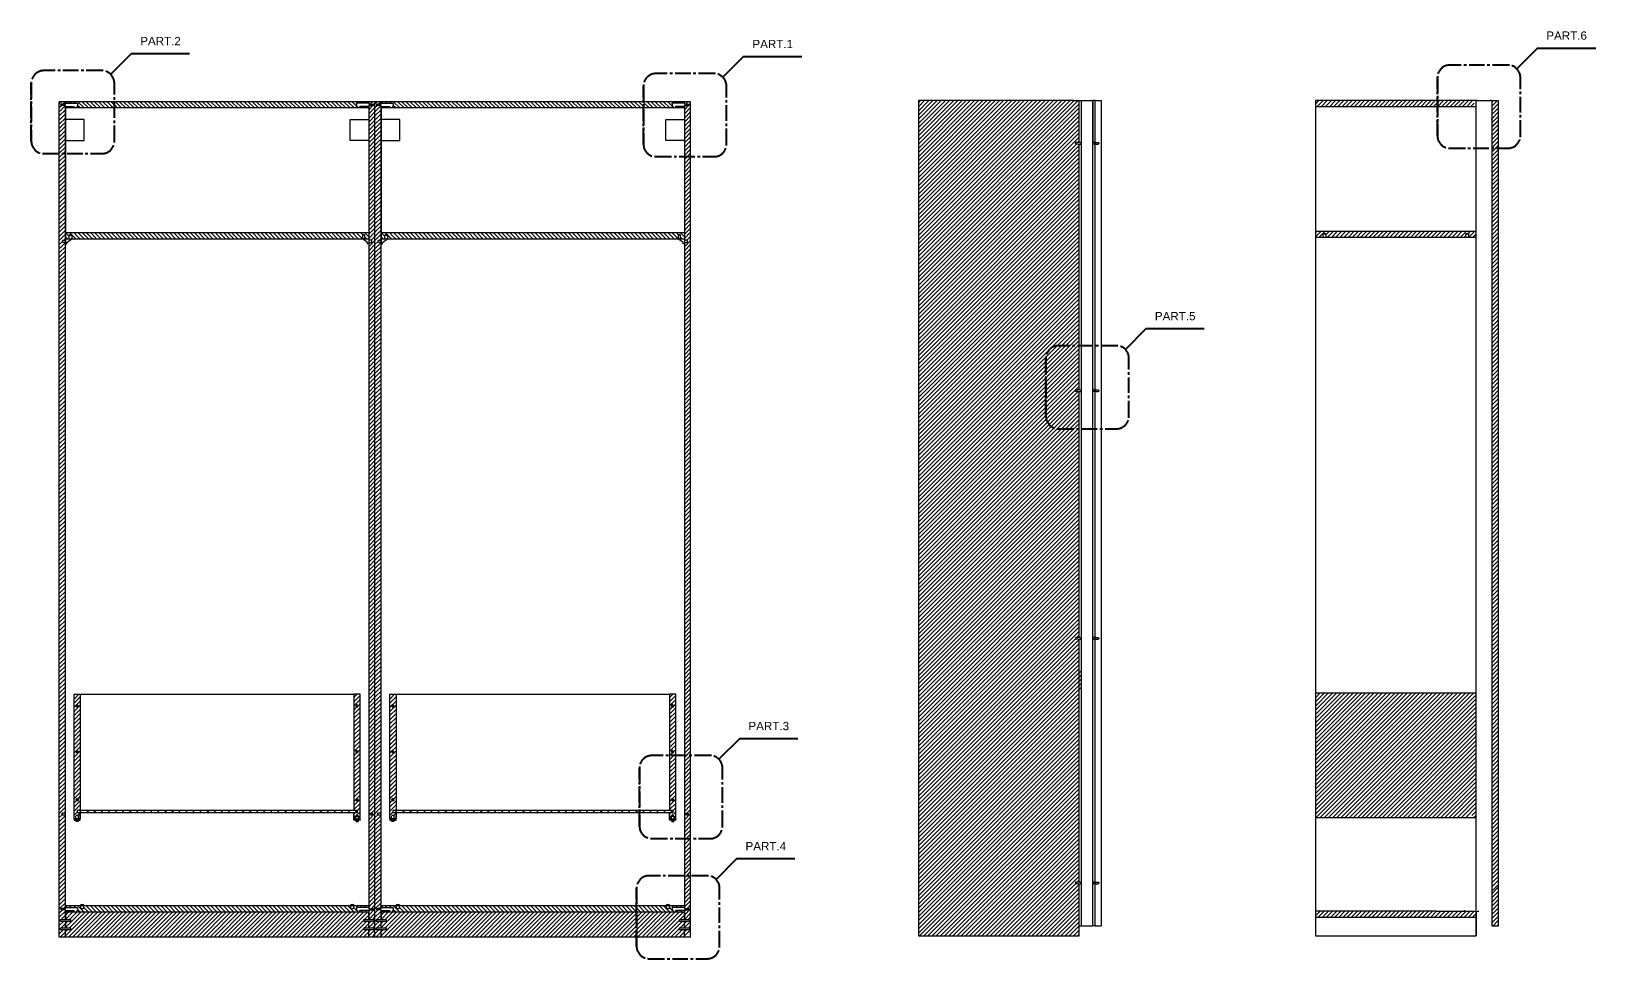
# Model space of a CAD drawing. Header units: millimetres. Extents: x -1335 to 2991, y -7 to 1980.
# Drawn here: x -817.8 to -441.2, y 1516.4 to 1739.8 of the extents above; entities that cross this region are included whole.
import ezdxf
from ezdxf.enums import TextEntityAlignment as Align

# ---------------------------------------------------------------- set-up
doc = ezdxf.new("R2010")
doc.units = ezdxf.units.MM
doc.linetypes.add('CENTER2', pattern=[1.125, 0.75, -0.125, 0.125, -0.125])
doc.layers.get('0').update_dxf_attribs({"color": 8})
doc.layers.add('A-SECT A-MCUT', color=7, linetype='Continuous', lineweight=35)
for name, color, linetype in [('Campiture', 1, 'Continuous'), ('filatura', 8, 'Continuous'), ('Incastri', 4, 'Continuous')]:
    doc.layers.add(name, color=color, linetype=linetype)
doc.styles.add('ARIAL', font='Arial.ttf')
pattern_1 = [(45, (-1369.2073, 1381.68575), (-0.5, 0.5), [])]

msp = doc.modelspace()

# ---------------------------------------------------------------- hatches: boundary and pattern name
h = msp.add_hatch()
h.set_pattern_fill('JIS_WOOD', color=175, scale=1.7)
h.set_pattern_definition([(45, (-1380.884, 738.9291), (-0.85, 0.85), [])])
h.paths.add_polyline_path([(-739.39, 1551.92), (-739.39, 1552.12), (-806.75, 1552.12), (-806.75, 1551.62), (-806, 1551.62), (-740.14, 1551.62), (-739.39, 1551.62)])
h = msp.add_hatch()
h.set_pattern_fill('JIS_WOOD', color=175, scale=1.7)
h.set_pattern_definition([(45, (-1304.884, 738.9291), (-0.85, 0.85), [])])
h.paths.add_polyline_path([(-663.39, 1551.92), (-663.39, 1552.12), (-730.75, 1552.12), (-730.75, 1551.62), (-730, 1551.62), (-664.14, 1551.62), (-663.39, 1551.62)])
at = {"layer": 'Campiture'}
h = msp.add_hatch(dxfattribs=at)
h.set_pattern_fill('JIS_WOOD', color=256)
h.set_pattern_definition(pattern_1)
edge = h.paths.add_edge_path()
edge.add_spline(control_points=[(-470.57, 1723.1), (-470.24, 1723.1), (-469.91, 1723.1), (-469.91, 1723.1), (-469.91, 1722.13), (-469.91, 1721.16), (-469.91, 1720.19)], knot_values=[0.174311, 0.174311, 0.174311, 0.174311, 0.674311, 0.674311, 0.674311, 1.5, 1.5, 1.5, 1.5], weights=[1, 1, 1, 1, 1, 1, 1], degree=3, periodic=0)
edge.add_spline(control_points=[(-469.91, 1723.1), (-469.91, 1723.1), (-470.24, 1723.1), (-470.57, 1723.1)], knot_values=[1, 1, 1, 1, 1.5, 1.5, 1.5, 1.5], weights=[1, 1, 1, 1], degree=3, periodic=0)
edge.add_spline(control_points=[(-470.57, 1723.1), (-470.9, 1723.1), (-471.23, 1723.1), (-471.23, 1723.1)], knot_values=[1.5, 1.5, 1.5, 1.5, 2, 2, 2, 2], weights=[1, 1, 1, 1], degree=3, periodic=0)
edge.add_line((-471.23, 1723.1), (-472.82, 1723.1))
edge.add_line((-472.82, 1723.1), (-508.65, 1723.1))
edge.add_line((-508.65, 1723.1), (-508.65, 1721.6))
edge.add_line((-508.65, 1721.6), (-475.9, 1721.6))
edge.add_line((-475.9, 1721.6), (-472.77, 1721.6))
edge.add_line((-472.77, 1721.6), (-469.91, 1721.6))
h = msp.add_hatch(dxfattribs=at)
h.set_pattern_fill('JIS_WOOD', color=256)
h.set_pattern_definition(pattern_1)
edge = h.paths.add_edge_path()
edge.add_line((-464.65, 1716.04), (-464.65, 1718.28))
edge.add_line((-464.65, 1718.28), (-466.12, 1716.81))
edge.add_line((-466.12, 1716.81), (-466.12, 1716.04))
edge.add_line((-466.12, 1716.04), (-466.12, 1534.35))
edge.add_spline(control_points=[(-466.12, 1534.35), (-466.12, 1533.61), (-466.12, 1532.87), (-466.12, 1532.14)], knot_values=[4.012319, 4.012319, 4.012319, 4.012319, 4.023751, 4.023751, 4.023751, 4.023751], weights=[1, 1, 1, 1], degree=3, periodic=0)
edge.add_line((-466.12, 1532.14), (-464.65, 1533.61))
edge.add_spline(control_points=[(-464.65, 1533.61), (-464.65, 1533.86), (-464.65, 1534.1), (-464.65, 1534.35)], knot_values=[0.949387, 0.949387, 0.949387, 0.949387, 0.953089, 0.953089, 0.953089, 0.953089], weights=[1, 1, 1, 1], degree=3, periodic=0)
edge.add_line((-464.65, 1534.35), (-464.65, 1716.04))
h = msp.add_hatch(dxfattribs=at)
h.set_pattern_fill('JIS_WOOD', color=256)
h.set_pattern_definition(pattern_1)
h.paths.add_polyline_path([(-472.41, 1691), (-472.24, 1691.1), (-471.99, 1691.1), (-471.81, 1691), (-471.81, 1690.1), (-469.91, 1690.1), (-469.91, 1691.6), (-508.65, 1691.6), (-508.65, 1690.1), (-506.75, 1690.1), (-506.75, 1691), (-506.57, 1691.1), (-506.32, 1691.1), (-506.15, 1691), (-506.15, 1690.1), (-472.41, 1690.1)])
h = msp.add_hatch(dxfattribs=at)
h.set_pattern_fill('JIS_WOOD', color=256)
h.set_pattern_definition(pattern_1)
h.paths.add_polyline_path([(-469.91, 1580.42), (-508.65, 1580.42), (-508.65, 1550.42), (-471.63, 1550.42), (-471.63, 1551.08), (-471.49, 1551.16), (-471.11, 1551.16), (-470.97, 1551.08), (-470.97, 1550.42), (-469.91, 1550.42)])

# ---------------------------------------------------------------- linework, layer by layer
for p, q in [((-811.07, 1521.61), (-811.07, 1722.81)), ((-735.07, 1722.81), (-811.07, 1722.81)), ((-809.57, 1722.22), (-809.57, 1722.81)), ((-809.57, 1674.38), (-809.57, 1721.89)), ((-809.57, 1721.31), (-809.57, 1691.31)), ((-736.57, 1721.31), (-809.57, 1721.31)), ((-738.67, 1721.33), (-738.67, 1721.31)), ((-736.57, 1722.81), (-736.57, 1722.22)), ((-736.57, 1722.81), (-736.57, 1722.43)), ((-736.57, 1721.89), (-736.57, 1551.1)), ((-659.07, 1722.81), (-735.07, 1722.81)), ((-735.07, 1527.61), (-735.07, 1722.81)), ((-733.57, 1722.22), (-733.57, 1722.81)), ((-733.57, 1674.38), (-733.57, 1721.89)), ((-660.57, 1721.31), (-733.57, 1721.31)), ((-733.57, 1721.31), (-733.57, 1691.31)), ((-662.67, 1721.33), (-662.67, 1721.31)), ((-660.57, 1722.81), (-660.57, 1722.22)), ((-660.57, 1722.81), (-660.57, 1722.43)), ((-660.57, 1721.89), (-660.57, 1551.5)), ((-660.57, 1721.31), (-660.57, 1718.51)), ((-659.07, 1527.61), (-659.07, 1722.81)), ((-659.07, 1527.61), (-659.07, 1722.81)), ((-566.82, 1723.09), (-564.35, 1723.09)), ((-565.5, 1719.55), (-565.5, 1723.09)), ((-565, 1524.3), (-565, 1723.09)), ((-564.35, 1723.09), (-562.21, 1723.09)), ((-561.71, 1723.09), (-562.21, 1723.09)), ((-562.21, 1524.3), (-562.21, 1723.09)), ((-562.21, 1723.09), (-562.21, 1713.09)), ((-561.71, 1713.03), (-561.71, 1723.09)), ((-561.71, 1723.09), (-560.24, 1723.09)), ((-560.24, 1723.09), (-560.24, 1524.3)), ((-469.91, 1721.6), (-508.65, 1721.6)), ((-469.91, 1716.04), (-469.91, 1723.1)), ((-469.79, 1723.1), (-466.12, 1723.1)), ((-468.7, 1723.1), (-468.46, 1723.1)), ((-468.24, 1723.1), (-466.62, 1723.1)), ((-466.33, 1723.1), (-466.62, 1723.1)), ((-466.12, 1723.1), (-464.65, 1723.1)), ((-466.12, 1716.04), (-466.12, 1723.1)), ((-466.12, 1723.1), (-466.12, 1723.1)), ((-464.65, 1723.1), (-464.65, 1716.04)), ((-565.5, 1713.03), (-565.5, 1719.55)), ((-469.91, 1528.07), (-469.91, 1716.04)), ((-466.12, 1524.28), (-466.12, 1716.04)), ((-464.65, 1716.04), (-464.65, 1524.28)), ((-565.5, 1653.41), (-565.5, 1712.63)), ((-561.71, 1653.41), (-561.71, 1712.63)), ((-809.57, 1691.31), (-809.57, 1689.81)), ((-809.57, 1691.31), (-736.57, 1691.31)), ((-733.57, 1691.31), (-733.57, 1689.81)), ((-733.57, 1691.31), (-660.57, 1691.31)), ((-508.65, 1691.6), (-469.91, 1691.6)), ((-809.57, 1689.81), (-809.57, 1688.61)), ((-809.57, 1689.81), (-736.57, 1689.81)), ((-736.57, 1689.81), (-736.57, 1688.61)), ((-733.57, 1689.81), (-733.57, 1688.61)), ((-733.57, 1689.81), (-660.57, 1689.81)), ((-660.57, 1689.81), (-660.57, 1688.61)), ((-469.91, 1690.1), (-508.65, 1690.1)), ((-809.57, 1672.88), (-809.57, 1674.38)), ((-809.57, 1625.96), (-809.57, 1672.88)), ((-733.57, 1672.88), (-733.57, 1674.38)), ((-733.57, 1625.96), (-733.57, 1672.88)), ((-565.5, 1593.74), (-565.5, 1653.01)), ((-561.71, 1593.74), (-561.71, 1653.01)), ((-809.57, 1624.46), (-809.57, 1625.96)), ((-809.57, 1577.53), (-809.57, 1624.46)), ((-733.57, 1624.46), (-733.57, 1625.96)), ((-733.57, 1577.53), (-733.57, 1624.46)), ((-565.5, 1534.87), (-565.5, 1593.34)), ((-561.71, 1534.87), (-561.71, 1593.34)), ((-807.5, 1550.12), (-807.5, 1580.12)), ((-807.5, 1580.12), (-806, 1580.12)), ((-806, 1580.12), (-806, 1561.82)), ((-806, 1580.12), (-740.14, 1580.12)), ((-738.64, 1580.12), (-740.14, 1580.12)), ((-740.14, 1580.12), (-740.14, 1561.82)), ((-738.64, 1550.12), (-738.64, 1580.12)), ((-731.5, 1550.12), (-731.5, 1580.12)), ((-731.5, 1580.12), (-730, 1580.12)), ((-730, 1580.12), (-730, 1561.82)), ((-730, 1580.12), (-664.14, 1580.12)), ((-662.64, 1580.12), (-664.14, 1580.12)), ((-664.14, 1580.12), (-664.14, 1561.82)), ((-662.64, 1550.12), (-662.64, 1580.12)), ((-508.65, 1580.42), (-469.91, 1580.42)), ((-809.57, 1576.03), (-809.57, 1577.53)), ((-809.57, 1551.5), (-809.57, 1576.03)), ((-733.57, 1576.03), (-733.57, 1577.53)), ((-733.57, 1551.5), (-733.57, 1576.03)), ((-806, 1561.82), (-806, 1552.12)), ((-740.14, 1561.82), (-740.14, 1552.92)), ((-730, 1561.82), (-730, 1552.92)), ((-664.14, 1561.82), (-664.14, 1552.92)), ((-740.14, 1552.92), (-740.14, 1552.12)), ((-730, 1552.92), (-730, 1552.12)), ((-664.14, 1552.92), (-664.14, 1552.12)), ((-809.57, 1528.52), (-809.57, 1551.5)), ((-806, 1550.12), (-807.5, 1550.12)), ((-806.75, 1551.62), (-806.75, 1551.62)), ((-806, 1551.62), (-806, 1551.02)), ((-806, 1550.12), (-806, 1551.62)), ((-806, 1551.02), (-806, 1550.82)), ((-806, 1550.82), (-806, 1550.62)), ((-806, 1550.62), (-806, 1550.12)), ((-740.14, 1551.62), (-740.14, 1551.02)), ((-740.14, 1550.12), (-740.14, 1551.62)), ((-740.14, 1551.02), (-740.14, 1550.82)), ((-740.14, 1550.82), (-740.14, 1550.62)), ((-740.14, 1550.62), (-740.14, 1550.12)), ((-740.14, 1550.12), (-738.64, 1550.12)), ((-736.57, 1551.1), (-736.57, 1528.52)), ((-733.57, 1528.52), (-733.57, 1551.5)), ((-730, 1550.12), (-731.5, 1550.12)), ((-730.75, 1551.62), (-730.75, 1551.62)), ((-730, 1551.62), (-730, 1551.02)), ((-730, 1550.12), (-730, 1551.62)), ((-730, 1551.02), (-730, 1550.82)), ((-730, 1550.82), (-730, 1550.62)), ((-730, 1550.62), (-730, 1550.12)), ((-664.14, 1551.62), (-664.14, 1551.02)), ((-664.14, 1550.12), (-664.14, 1551.62)), ((-664.14, 1551.02), (-664.14, 1550.82)), ((-664.14, 1550.82), (-664.14, 1550.62)), ((-664.14, 1550.62), (-664.14, 1550.12)), ((-664.14, 1550.12), (-662.64, 1550.12)), ((-663.39, 1551.62), (-663.39, 1551.62)), ((-660.57, 1551.5), (-660.57, 1528.52)), ((-508.65, 1550.42), (-469.91, 1550.42)), ((-472.09, 1550.42), (-470.59, 1550.42)), ((-565.5, 1527.89), (-565.5, 1534.47)), ((-561.71, 1524.3), (-561.71, 1534.47)), ((-811.07, 1525.41), (-811.07, 1525.51)), ((-811.07, 1525.11), (-811.07, 1525.41)), ((-809.57, 1528.52), (-809.57, 1529.11)), ((-809.57, 1529.11), (-809.57, 1528.73)), ((-806.07, 1529.11), (-809.57, 1529.11)), ((-736.57, 1529.11), (-809.57, 1529.11)), ((-809.57, 1527.61), (-809.57, 1528.19)), ((-809.57, 1525.88), (-809.57, 1528.19)), ((-809.57, 1527.61), (-809.57, 1525.88)), ((-809.57, 1527.61), (-809.57, 1525.88)), ((-736.57, 1527.61), (-809.57, 1527.61)), ((-805.07, 1529.11), (-806.07, 1529.11)), ((-805.87, 1529.11), (-806.07, 1529.11)), ((-739.91, 1529.11), (-740.91, 1529.11)), ((-740.71, 1529.11), (-740.91, 1529.11)), ((-736.57, 1528.19), (-736.57, 1527.61)), ((-736.57, 1525.88), (-736.57, 1527.61)), ((-736.57, 1527.61), (-736.57, 1525.88)), ((-735.07, 1521.61), (-735.07, 1527.61)), ((-735.07, 1521.61), (-735.07, 1527.61)), ((-733.57, 1528.52), (-733.57, 1529.11)), ((-733.57, 1529.11), (-733.57, 1528.73)), ((-730.07, 1529.11), (-733.57, 1529.11)), ((-660.57, 1529.11), (-733.57, 1529.11)), ((-733.57, 1527.61), (-733.57, 1528.19)), ((-733.57, 1525.88), (-733.57, 1528.19)), ((-733.57, 1527.61), (-733.57, 1525.88)), ((-733.57, 1527.61), (-733.57, 1525.88)), ((-660.57, 1527.61), (-733.57, 1527.61)), ((-729.07, 1529.11), (-730.07, 1529.11)), ((-729.87, 1529.11), (-730.07, 1529.11)), ((-660.57, 1528.19), (-660.57, 1527.61)), ((-660.57, 1525.88), (-660.57, 1527.61)), ((-660.57, 1527.61), (-660.57, 1525.88)), ((-659.07, 1521.61), (-659.07, 1527.61)), ((-659.07, 1521.61), (-659.07, 1527.61)), ((-565.5, 1526.37), (-565.5, 1527.89)), ((-479.66, 1527.87), (-508.65, 1527.87)), ((-479.65, 1526.35), (-508.65, 1526.35)), ((-469.91, 1526.38), (-469.91, 1527.9)), ((-469.91, 1524.33), (-469.91, 1526.35)), ((-469.91, 1526.35), (-469.91, 1521.92)), ((-811.07, 1525.01), (-811.07, 1525.11)), ((-810.77, 1523.84), (-809.57, 1523.84)), ((-809.57, 1525.38), (-809.57, 1524.01)), ((-809.57, 1524.01), (-809.57, 1525.01)), ((-809.57, 1524.01), (-809.57, 1523.84)), ((-809.57, 1521.61), (-809.57, 1523.34)), ((-809.57, 1521.61), (-809.57, 1523.34)), ((-736.57, 1523.84), (-736.57, 1525.38)), ((-736.57, 1521.61), (-736.57, 1523.34)), ((-733.57, 1524.01), (-733.57, 1525.38)), ((-733.57, 1524.01), (-733.57, 1523.84)), ((-733.57, 1521.61), (-733.57, 1523.34)), ((-733.57, 1521.61), (-733.57, 1523.34)), ((-660.57, 1523.84), (-660.57, 1525.38)), ((-660.57, 1521.61), (-660.57, 1523.34)), ((-565.5, 1524.3), (-564.35, 1524.3)), ((-564.35, 1524.3), (-562.21, 1524.3)), ((-561.71, 1524.3), (-562.21, 1524.3)), ((-561.71, 1524.3), (-560.24, 1524.3)), ((-464.65, 1524.28), (-466.12, 1524.28)), ((-735.07, 1521.61), (-811.07, 1521.61)), ((-659.07, 1521.61), (-735.07, 1521.61))]:
    msp.add_line(p, q)
at = {"color": 175, "linetype": 'Continuous'}
for p, q in [((-806.82, 1721.63), (-806.77, 1721.69)), ((-736.57, 1721.89), (-736.56, 1721.89)), ((-660.57, 1721.89), (-660.56, 1721.89)), ((-466.12, 1716.81), (-464.65, 1718.28)), ((-464.89, 1716.04), (-464.65, 1716.28)), ((-565.79, 1713.03), (-565.5, 1713.31)), ((-738.07, 1689.81), (-738.45, 1690.19)), ((-736.65, 1689.81), (-736.57, 1689.89)), ((-736.57, 1688.89), (-736.55, 1688.91)), ((-662.07, 1689.81), (-662.45, 1690.19)), ((-660.65, 1689.81), (-660.57, 1689.89)), ((-660.57, 1688.89), (-660.55, 1688.91)), ((-565.5, 1593.31), (-565.47, 1593.34)), ((-565.5, 1585.31), (-565, 1585.81)), ((-565.5, 1584.31), (-565, 1584.81)), ((-565.5, 1583.31), (-565, 1583.81)), ((-565.5, 1582.31), (-565, 1582.81)), ((-807.5, 1579.96), (-807.33, 1580.12)), ((-807.5, 1578.96), (-806.33, 1580.12)), ((-807.5, 1577.96), (-806, 1579.46)), ((-807.5, 1576.96), (-806, 1578.46)), ((-740.14, 1579.31), (-739.33, 1580.12)), ((-740.14, 1578.31), (-738.64, 1579.81)), ((-740.14, 1577.31), (-738.64, 1578.81)), ((-731.5, 1579.96), (-731.33, 1580.12)), ((-731.5, 1578.96), (-730.33, 1580.12)), ((-731.5, 1577.96), (-730, 1579.46)), ((-731.5, 1576.96), (-730, 1578.46)), ((-664.14, 1579.31), (-663.33, 1580.12)), ((-664.14, 1578.31), (-662.64, 1579.81)), ((-664.14, 1577.31), (-662.64, 1578.81)), ((-565.5, 1581.31), (-565, 1581.81)), ((-807.5, 1575.96), (-806, 1577.46)), ((-807.5, 1574.96), (-806, 1576.46)), ((-807.5, 1573.96), (-806, 1575.46)), ((-807.5, 1572.96), (-806, 1574.46)), ((-740.14, 1576.31), (-739.32, 1577.13)), ((-740.14, 1575.31), (-738.64, 1576.81)), ((-740.14, 1574.31), (-738.64, 1575.81)), ((-740.14, 1573.31), (-738.64, 1574.81)), ((-739.2, 1577.25), (-738.64, 1577.81)), ((-731.5, 1575.96), (-730, 1577.46)), ((-731.5, 1574.96), (-730, 1576.46)), ((-731.5, 1573.96), (-730, 1575.46)), ((-731.5, 1572.96), (-730, 1574.46)), ((-664.14, 1576.31), (-663.32, 1577.13)), ((-664.14, 1575.31), (-662.64, 1576.81)), ((-664.14, 1574.31), (-662.64, 1575.81)), ((-664.14, 1573.31), (-662.64, 1574.81)), ((-663.2, 1577.25), (-662.64, 1577.81)), ((-807.5, 1571.96), (-806, 1573.46)), ((-807.5, 1570.96), (-806, 1572.46)), ((-807.5, 1569.96), (-806, 1571.46)), ((-740.14, 1572.31), (-738.64, 1573.81)), ((-740.14, 1571.31), (-738.64, 1572.81)), ((-740.14, 1570.31), (-738.64, 1571.81)), ((-740.14, 1569.31), (-738.64, 1570.81)), ((-731.5, 1571.96), (-730, 1573.46)), ((-731.5, 1570.96), (-730, 1572.46)), ((-731.5, 1569.96), (-730, 1571.46)), ((-664.14, 1572.31), (-662.64, 1573.81)), ((-664.14, 1571.31), (-662.64, 1572.81)), ((-664.14, 1570.31), (-662.64, 1571.81)), ((-664.14, 1569.31), (-662.64, 1570.81)), ((-807.5, 1568.96), (-806, 1570.46)), ((-807.5, 1567.96), (-806, 1569.46)), ((-807.5, 1566.96), (-806, 1568.46)), ((-807.5, 1565.96), (-806, 1567.46)), ((-740.14, 1568.31), (-738.64, 1569.81)), ((-740.14, 1567.31), (-738.64, 1568.81)), ((-740.14, 1566.31), (-738.64, 1567.81)), ((-731.5, 1568.96), (-730, 1570.46)), ((-731.5, 1567.96), (-730, 1569.46)), ((-731.5, 1566.96), (-730, 1568.46)), ((-731.5, 1565.96), (-730, 1567.46)), ((-664.14, 1568.31), (-662.64, 1569.81)), ((-664.14, 1567.31), (-662.64, 1568.81)), ((-664.14, 1566.31), (-662.64, 1567.81)), ((-807.5, 1564.96), (-806, 1566.46)), ((-807.5, 1563.96), (-806, 1565.46)), ((-807.5, 1562.96), (-806, 1564.46)), ((-807.5, 1561.96), (-806, 1563.46)), ((-740.14, 1565.31), (-739.38, 1566.07)), ((-740.14, 1564.31), (-738.64, 1565.81)), ((-740.14, 1563.31), (-738.64, 1564.81)), ((-740.14, 1562.31), (-738.64, 1563.81)), ((-739.19, 1566.26), (-738.64, 1566.81)), ((-731.5, 1564.96), (-730, 1566.46)), ((-731.5, 1563.96), (-730, 1565.46)), ((-731.5, 1562.96), (-730, 1564.46)), ((-731.5, 1561.96), (-730, 1563.46)), ((-664.14, 1565.31), (-663.38, 1566.07)), ((-664.14, 1564.31), (-662.64, 1565.81)), ((-664.14, 1563.31), (-662.64, 1564.81)), ((-664.14, 1562.31), (-662.64, 1563.81)), ((-663.19, 1566.26), (-662.64, 1566.81)), ((-807.5, 1560.96), (-806, 1562.46)), ((-807.5, 1559.96), (-806, 1561.46)), ((-807.5, 1558.96), (-806, 1560.46)), ((-807.5, 1557.96), (-806, 1559.46)), ((-740.14, 1561.31), (-738.64, 1562.81)), ((-740.14, 1560.31), (-738.64, 1561.81)), ((-740.14, 1559.31), (-738.64, 1560.81)), ((-740.14, 1558.31), (-738.64, 1559.81)), ((-731.5, 1560.96), (-730, 1562.46)), ((-731.5, 1559.96), (-730, 1561.46)), ((-731.5, 1558.96), (-730, 1560.46)), ((-731.5, 1557.96), (-730, 1559.46)), ((-664.14, 1561.31), (-662.64, 1562.81)), ((-664.14, 1560.31), (-662.64, 1561.81)), ((-664.14, 1559.31), (-662.64, 1560.81)), ((-664.14, 1558.31), (-662.64, 1559.81)), ((-807.5, 1556.96), (-806, 1558.46)), ((-807.5, 1555.96), (-806, 1557.46)), ((-807.5, 1554.96), (-806, 1556.46)), ((-740.14, 1557.31), (-738.64, 1558.81)), ((-740.14, 1556.31), (-738.64, 1557.81)), ((-740.14, 1555.31), (-738.64, 1556.81)), ((-740.14, 1554.31), (-738.64, 1555.81)), ((-731.5, 1556.96), (-730, 1558.46)), ((-731.5, 1555.96), (-730, 1557.46)), ((-731.5, 1554.96), (-730, 1556.46)), ((-664.14, 1557.31), (-662.64, 1558.81)), ((-664.14, 1556.31), (-662.64, 1557.81)), ((-664.14, 1555.31), (-662.64, 1556.81)), ((-664.14, 1554.31), (-662.64, 1555.81)), ((-807.5, 1553.96), (-806.88, 1554.57)), ((-807.5, 1552.96), (-806, 1554.46)), ((-807.5, 1551.96), (-806, 1553.46)), ((-806.6, 1554.86), (-806, 1555.46)), ((-806.33, 1552.12), (-806, 1552.46)), ((-740.14, 1553.31), (-738.64, 1554.81)), ((-740.14, 1552.31), (-738.64, 1553.81)), ((-739.66, 1550.8), (-738.64, 1551.81)), ((-739.39, 1552.06), (-738.64, 1552.81)), ((-731.5, 1553.96), (-730.88, 1554.57)), ((-731.5, 1552.96), (-730, 1554.46)), ((-731.5, 1551.96), (-730, 1553.46)), ((-730.6, 1554.86), (-730, 1555.46)), ((-730.33, 1552.12), (-730, 1552.46)), ((-664.14, 1553.31), (-662.64, 1554.81)), ((-664.14, 1552.31), (-662.64, 1553.81)), ((-663.66, 1550.8), (-662.64, 1551.81)), ((-663.39, 1552.06), (-662.64, 1552.81)), ((-807.5, 1550.96), (-806.75, 1551.71)), ((-806.59, 1550.86), (-806, 1551.46)), ((-806.33, 1550.12), (-806, 1550.46)), ((-740.14, 1551.31), (-739.83, 1551.62)), ((-740.14, 1550.31), (-739.68, 1550.77)), ((-739.02, 1550.44), (-738.64, 1550.81)), ((-736.57, 1550.89), (-736.36, 1551.1)), ((-731.5, 1550.96), (-730.75, 1551.71)), ((-731.33, 1550.12), (-731.12, 1550.33)), ((-730.59, 1550.86), (-730, 1551.46)), ((-730.33, 1550.12), (-730, 1550.46)), ((-664.14, 1551.31), (-663.83, 1551.62)), ((-664.14, 1550.31), (-663.68, 1550.77)), ((-663.02, 1550.44), (-662.64, 1550.81)), ((-810.26, 1528.19), (-809.93, 1528.52)), ((-809.93, 1528.52), (-809.57, 1528.89)), ((-809.58, 1525.88), (-809.57, 1525.89)), ((-806.85, 1527.61), (-806.82, 1527.63)), ((-736.58, 1525.88), (-736.57, 1525.89)), ((-733.58, 1525.88), (-733.57, 1525.89)), ((-730.85, 1527.61), (-730.82, 1527.63)), ((-660.58, 1525.88), (-660.57, 1525.89)), ((-809.62, 1523.84), (-809.57, 1523.89)), ((-736.62, 1523.84), (-736.57, 1523.89)), ((-733.62, 1523.84), (-733.57, 1523.89)), ((-660.62, 1523.84), (-660.57, 1523.89))]:
    msp.add_line(p, q, dxfattribs=at)
at = {"color": 6}
for p, q in [((-466.12, 1718.55), (-466.3, 1718.55)), ((-472.83, 1528.07), (-472.83, 1527.87)), ((-469.76, 1527.87), (-469.32, 1527.87))]:
    msp.add_line(p, q, dxfattribs=at)
at = {"linetype": 'Continuous'}
msp.add_line((-660.57, 1550.89), (-660.36, 1551.1), dxfattribs=at)
for points in [[(-566.82, 1723.09), (-568.41, 1723.09), (-604.24, 1723.09), (-604.24, 1521.89), (-565.5, 1521.9), (-565.5, 1524.34), (-565.5, 1526.37)], [(-469.79, 1723.1), (-472.82, 1723.1), (-508.65, 1723.1), (-508.65, 1521.9), (-469.91, 1521.92), (-469.91, 1524.36), (-469.91, 1526.38)], [(-739.39, 1551.92), (-739.39, 1551.62), (-739.39, 1552.12), (-806.75, 1552.12), (-806.75, 1551.62), (-806, 1551.62), (-740.14, 1551.62), (-739.39, 1551.62), (-739.39, 1551.62)], [(-663.39, 1551.92), (-663.39, 1551.62), (-663.39, 1552.12), (-730.75, 1552.12), (-730.75, 1551.62), (-730, 1551.62), (-664.14, 1551.62), (-663.39, 1551.62), (-663.39, 1551.62)], [(-479.66, 1527.87), (-471.89, 1527.87), (-470.49, 1527.87), (-469.91, 1527.87), (-469.91, 1526.35), (-471.04, 1526.35), (-479.65, 1526.35)]]:
    msp.add_lwpolyline(points)
at = {"layer": 'A-SECT A-MCUT'}
for p, q in [((-793.69, 1734.43), (-798.69, 1729.43)), ((-793.69, 1734.43), (-779.69, 1734.43)), ((-646.3, 1733.72), (-651.3, 1728.72)), ((-646.3, 1733.72), (-632.3, 1733.72)), ((-455.17, 1735.75), (-460.17, 1730.75)), ((-455.17, 1735.75), (-441.17, 1735.75)), ((-549.41, 1668.17), (-554.41, 1663.17)), ((-549.41, 1668.17), (-535.41, 1668.17)), ((-647.26, 1569.46), (-652.26, 1564.46)), ((-647.26, 1569.46), (-633.26, 1569.46)), ((-647.96, 1540.53), (-652.96, 1535.53)), ((-647.96, 1540.53), (-633.96, 1540.53))]:
    msp.add_line(p, q, dxfattribs=at)
at = {"layer": 'A-SECT A-MCUT', "linetype": 'CENTER2', "ltscale": 5}
for points in [[(-817.81, 1713.31, 0.414214), (-814.81, 1710.31), (-800.81, 1710.31, 0.414214), (-797.81, 1713.31), (-797.81, 1727.31, 0.414214), (-800.81, 1730.31), (-814.81, 1730.31, 0.414214), (-817.81, 1727.31), (-817.81, 1713.31), (-817.81, 1727.31)], [(-670.43, 1712.59, 0.414214), (-667.43, 1709.59), (-653.43, 1709.59, 0.414214), (-650.43, 1712.59), (-650.43, 1726.59, 0.414214), (-653.43, 1729.59), (-667.43, 1729.59, 0.414214), (-670.43, 1726.59), (-670.43, 1712.59), (-670.43, 1726.59)], [(-479.29, 1714.63, 0.414214), (-476.29, 1711.63), (-462.29, 1711.63, 0.414214), (-459.29, 1714.63), (-459.29, 1728.63, 0.414214), (-462.29, 1731.63), (-476.29, 1731.63, 0.414214), (-479.29, 1728.63), (-479.29, 1714.63), (-479.29, 1728.63)], [(-573.53, 1647.05, 0.414214), (-570.53, 1644.05), (-556.53, 1644.05, 0.414214), (-553.53, 1647.05), (-553.53, 1661.05, 0.414214), (-556.53, 1664.05), (-570.53, 1664.05, 0.414214), (-573.53, 1661.05), (-573.53, 1647.05), (-573.53, 1661.05)], [(-671.39, 1548.34, 0.414214), (-668.39, 1545.34), (-654.39, 1545.34, 0.414214), (-651.39, 1548.34), (-651.39, 1562.34, 0.414214), (-654.39, 1565.34), (-668.39, 1565.34, 0.414214), (-671.39, 1562.34), (-671.39, 1548.34), (-671.39, 1562.34)], [(-672.08, 1519.41, 0.414214), (-669.08, 1516.41), (-655.08, 1516.41, 0.414214), (-652.08, 1519.41), (-652.08, 1533.41, 0.414214), (-655.08, 1536.41), (-669.08, 1536.41, 0.414214), (-672.08, 1533.41), (-672.08, 1519.41), (-672.08, 1533.41)]]:
    msp.add_lwpolyline(points, format="xyb", dxfattribs=at)
at = {"layer": 'Campiture', "linetype": 'Continuous'}
for p, q in [((-811.07, 1722.39), (-810.65, 1722.81)), ((-811.07, 1721.39), (-810.56, 1721.89)), ((-811.07, 1720.39), (-809.57, 1721.89)), ((-810.23, 1722.22), (-809.65, 1722.81)), ((-809.19, 1722.43), (-809.57, 1722.81)), ((-809.07, 1721.31), (-809.45, 1721.69)), ((-808.19, 1722.43), (-808.57, 1722.81)), ((-808.07, 1721.31), (-808.45, 1721.69)), ((-807.19, 1722.43), (-807.57, 1722.81)), ((-806.07, 1721.31), (-806.65, 1721.88)), ((-805.07, 1721.31), (-806.57, 1722.81)), ((-804.07, 1721.31), (-805.57, 1722.81)), ((-803.07, 1721.31), (-804.57, 1722.81)), ((-802.07, 1721.31), (-803.57, 1722.81)), ((-801.07, 1721.31), (-802.57, 1722.81)), ((-800.07, 1721.31), (-801.57, 1722.81)), ((-799.07, 1721.31), (-800.57, 1722.81)), ((-798.07, 1721.31), (-799.57, 1722.81)), ((-797.07, 1721.31), (-798.57, 1722.81)), ((-796.07, 1721.31), (-797.57, 1722.81)), ((-795.07, 1721.31), (-796.57, 1722.81)), ((-794.07, 1721.31), (-795.57, 1722.81)), ((-793.07, 1721.31), (-794.57, 1722.81)), ((-792.07, 1721.31), (-793.57, 1722.81)), ((-791.07, 1721.31), (-792.57, 1722.81)), ((-790.07, 1721.31), (-791.57, 1722.81)), ((-789.07, 1721.31), (-790.57, 1722.81)), ((-788.07, 1721.31), (-789.57, 1722.81)), ((-787.07, 1721.31), (-788.57, 1722.81)), ((-786.07, 1721.31), (-787.57, 1722.81)), ((-785.07, 1721.31), (-786.57, 1722.81)), ((-784.07, 1721.31), (-785.57, 1722.81)), ((-783.07, 1721.31), (-784.57, 1722.81)), ((-782.07, 1721.31), (-783.57, 1722.81)), ((-781.07, 1721.31), (-782.57, 1722.81)), ((-780.07, 1721.31), (-781.57, 1722.81)), ((-779.07, 1721.31), (-780.57, 1722.81)), ((-778.07, 1721.31), (-779.57, 1722.81)), ((-777.07, 1721.31), (-778.57, 1722.81)), ((-776.07, 1721.31), (-777.57, 1722.81)), ((-775.07, 1721.31), (-776.57, 1722.81)), ((-774.07, 1721.31), (-775.57, 1722.81)), ((-773.07, 1721.31), (-774.57, 1722.81)), ((-772.07, 1721.31), (-773.57, 1722.81)), ((-771.07, 1721.31), (-772.57, 1722.81)), ((-770.07, 1721.31), (-771.57, 1722.81)), ((-769.07, 1721.31), (-770.57, 1722.81)), ((-768.07, 1721.31), (-769.57, 1722.81)), ((-767.07, 1721.31), (-768.57, 1722.81)), ((-766.07, 1721.31), (-767.57, 1722.81)), ((-765.07, 1721.31), (-766.57, 1722.81)), ((-764.07, 1721.31), (-765.57, 1722.81)), ((-763.07, 1721.31), (-764.57, 1722.81)), ((-762.07, 1721.31), (-763.57, 1722.81)), ((-761.07, 1721.31), (-762.57, 1722.81)), ((-760.07, 1721.31), (-761.57, 1722.81)), ((-759.07, 1721.31), (-760.57, 1722.81)), ((-758.07, 1721.31), (-759.57, 1722.81)), ((-757.07, 1721.31), (-758.57, 1722.81)), ((-756.07, 1721.31), (-757.57, 1722.81)), ((-755.07, 1721.31), (-756.57, 1722.81)), ((-754.07, 1721.31), (-755.57, 1722.81)), ((-753.07, 1721.31), (-754.57, 1722.81)), ((-752.07, 1721.31), (-753.57, 1722.81)), ((-751.07, 1721.31), (-752.57, 1722.81)), ((-750.07, 1721.31), (-751.57, 1722.81)), ((-749.07, 1721.31), (-750.57, 1722.81)), ((-748.07, 1721.31), (-749.57, 1722.81)), ((-747.07, 1721.31), (-748.57, 1722.81)), ((-746.07, 1721.31), (-747.57, 1722.81)), ((-745.07, 1721.31), (-746.57, 1722.81)), ((-744.07, 1721.31), (-745.57, 1722.81)), ((-743.07, 1721.31), (-744.57, 1722.81)), ((-742.07, 1721.31), (-743.57, 1722.81)), ((-741.07, 1721.31), (-742.57, 1722.81)), ((-740.07, 1721.31), (-741.57, 1722.81)), ((-739.49, 1721.73), (-740.57, 1722.81)), ((-739.19, 1722.43), (-739.57, 1722.81)), ((-738.19, 1722.43), (-738.57, 1722.81)), ((-738.07, 1721.31), (-738.45, 1721.69)), ((-737.19, 1722.43), (-737.57, 1722.81)), ((-737.07, 1721.31), (-737.45, 1721.69)), ((-736.57, 1720.89), (-735.56, 1721.89)), ((-736.57, 1719.89), (-735.07, 1721.39)), ((-736.23, 1722.22), (-735.65, 1722.81)), ((-735.45, 1722), (-735.07, 1722.39)), ((-735.07, 1722.39), (-734.65, 1722.81)), ((-735.07, 1721.39), (-734.56, 1721.89)), ((-735.07, 1720.39), (-733.57, 1721.89)), ((-734.23, 1722.22), (-733.65, 1722.81)), ((-733.19, 1722.43), (-733.57, 1722.81)), ((-733.07, 1721.31), (-733.45, 1721.69)), ((-732.19, 1722.43), (-732.57, 1722.81)), ((-732.07, 1721.31), (-732.45, 1721.69)), ((-731.19, 1722.43), (-731.57, 1722.81)), ((-730.07, 1721.31), (-730.65, 1721.88)), ((-729.07, 1721.31), (-730.57, 1722.81)), ((-728.07, 1721.31), (-729.57, 1722.81)), ((-727.07, 1721.31), (-728.57, 1722.81)), ((-726.07, 1721.31), (-727.57, 1722.81)), ((-725.07, 1721.31), (-726.57, 1722.81)), ((-724.07, 1721.31), (-725.57, 1722.81)), ((-723.07, 1721.31), (-724.57, 1722.81)), ((-722.07, 1721.31), (-723.57, 1722.81)), ((-721.07, 1721.31), (-722.57, 1722.81)), ((-720.07, 1721.31), (-721.57, 1722.81)), ((-719.07, 1721.31), (-720.57, 1722.81)), ((-718.07, 1721.31), (-719.57, 1722.81)), ((-717.07, 1721.31), (-718.57, 1722.81)), ((-716.07, 1721.31), (-717.57, 1722.81)), ((-715.07, 1721.31), (-716.57, 1722.81)), ((-714.07, 1721.31), (-715.57, 1722.81)), ((-713.07, 1721.31), (-714.57, 1722.81)), ((-712.07, 1721.31), (-713.57, 1722.81)), ((-711.07, 1721.31), (-712.57, 1722.81)), ((-710.07, 1721.31), (-711.57, 1722.81)), ((-709.07, 1721.31), (-710.57, 1722.81)), ((-708.07, 1721.31), (-709.57, 1722.81)), ((-707.07, 1721.31), (-708.57, 1722.81)), ((-706.07, 1721.31), (-707.57, 1722.81)), ((-705.07, 1721.31), (-706.57, 1722.81)), ((-704.07, 1721.31), (-705.57, 1722.81)), ((-703.07, 1721.31), (-704.57, 1722.81)), ((-702.07, 1721.31), (-703.57, 1722.81)), ((-701.07, 1721.31), (-702.57, 1722.81)), ((-700.07, 1721.31), (-701.57, 1722.81)), ((-699.07, 1721.31), (-700.57, 1722.81)), ((-698.07, 1721.31), (-699.57, 1722.81)), ((-697.07, 1721.31), (-698.57, 1722.81)), ((-696.07, 1721.31), (-697.57, 1722.81)), ((-695.07, 1721.31), (-696.57, 1722.81)), ((-694.07, 1721.31), (-695.57, 1722.81)), ((-693.07, 1721.31), (-694.57, 1722.81)), ((-692.07, 1721.31), (-693.57, 1722.81)), ((-691.07, 1721.31), (-692.57, 1722.81)), ((-690.07, 1721.31), (-691.57, 1722.81)), ((-689.07, 1721.31), (-690.57, 1722.81)), ((-688.07, 1721.31), (-689.57, 1722.81)), ((-687.07, 1721.31), (-688.57, 1722.81)), ((-686.07, 1721.31), (-687.57, 1722.81)), ((-685.07, 1721.31), (-686.57, 1722.81)), ((-684.07, 1721.31), (-685.57, 1722.81)), ((-683.07, 1721.31), (-684.57, 1722.81)), ((-682.07, 1721.31), (-683.57, 1722.81)), ((-681.07, 1721.31), (-682.57, 1722.81)), ((-680.07, 1721.31), (-681.57, 1722.81)), ((-679.07, 1721.31), (-680.57, 1722.81)), ((-678.07, 1721.31), (-679.57, 1722.81)), ((-677.07, 1721.31), (-678.57, 1722.81)), ((-676.07, 1721.31), (-677.57, 1722.81)), ((-675.07, 1721.31), (-676.57, 1722.81)), ((-674.07, 1721.31), (-675.57, 1722.81)), ((-673.07, 1721.31), (-674.57, 1722.81)), ((-672.07, 1721.31), (-673.57, 1722.81)), ((-671.07, 1721.31), (-672.57, 1722.81)), ((-670.07, 1721.31), (-671.57, 1722.81)), ((-669.07, 1721.31), (-670.57, 1722.81)), ((-668.07, 1721.31), (-669.57, 1722.81)), ((-667.07, 1721.31), (-668.57, 1722.81)), ((-666.07, 1721.31), (-667.57, 1722.81)), ((-665.07, 1721.31), (-666.57, 1722.81)), ((-664.07, 1721.31), (-665.57, 1722.81)), ((-663.49, 1721.73), (-664.57, 1722.81)), ((-663.19, 1722.43), (-663.57, 1722.81)), ((-662.19, 1722.43), (-662.57, 1722.81)), ((-662.07, 1721.31), (-662.45, 1721.69)), ((-661.19, 1722.43), (-661.57, 1722.81)), ((-661.07, 1721.31), (-661.45, 1721.69)), ((-660.57, 1720.89), (-659.56, 1721.89)), ((-660.57, 1719.89), (-659.07, 1721.39)), ((-660.23, 1722.22), (-659.65, 1722.81)), ((-659.45, 1722), (-659.07, 1722.39)), ((-604.24, 1722.58), (-603.73, 1723.09)), ((-604.24, 1721.58), (-602.73, 1723.09)), ((-604.24, 1720.58), (-601.73, 1723.09)), ((-604.24, 1719.58), (-600.73, 1723.09)), ((-604.24, 1718.58), (-599.73, 1723.09)), ((-604.24, 1717.58), (-598.73, 1723.09)), ((-604.24, 1716.58), (-597.73, 1723.09)), ((-604.24, 1715.58), (-596.73, 1723.09)), ((-604.24, 1714.58), (-595.73, 1723.09)), ((-604.24, 1713.58), (-594.73, 1723.09)), ((-604.24, 1712.58), (-593.73, 1723.09)), ((-604.24, 1711.58), (-592.73, 1723.09)), ((-604.24, 1710.58), (-591.73, 1723.09)), ((-604.24, 1709.58), (-590.73, 1723.09)), ((-604.24, 1708.58), (-589.73, 1723.09)), ((-604.24, 1707.58), (-588.73, 1723.09)), ((-604.24, 1706.58), (-587.73, 1723.09)), ((-604.24, 1705.58), (-586.73, 1723.09)), ((-604.24, 1704.58), (-585.73, 1723.09)), ((-604.24, 1703.58), (-584.73, 1723.09)), ((-604.24, 1702.58), (-583.73, 1723.09)), ((-604.24, 1701.58), (-582.73, 1723.09)), ((-604.24, 1700.58), (-581.73, 1723.09)), ((-604.24, 1699.58), (-580.73, 1723.09)), ((-604.24, 1698.58), (-579.73, 1723.09)), ((-604.24, 1697.58), (-578.73, 1723.09)), ((-604.24, 1696.58), (-577.73, 1723.09)), ((-604.24, 1695.58), (-576.73, 1723.09)), ((-604.24, 1694.58), (-575.73, 1723.09)), ((-604.24, 1693.58), (-574.73, 1723.09)), ((-604.24, 1692.58), (-573.73, 1723.09)), ((-604.24, 1691.58), (-572.73, 1723.09)), ((-604.24, 1690.58), (-571.73, 1723.09)), ((-604.24, 1689.58), (-570.73, 1723.09)), ((-604.24, 1688.58), (-569.73, 1723.09)), ((-604.24, 1687.58), (-568.73, 1723.09)), ((-604.24, 1686.58), (-567.73, 1723.09)), ((-604.24, 1685.58), (-566.73, 1723.09)), ((-604.24, 1684.58), (-565.73, 1723.09)), ((-604.24, 1683.58), (-565.5, 1722.31)), ((-604.24, 1682.58), (-565.5, 1721.31)), ((-466.12, 1722.81), (-465.82, 1723.1)), ((-466.12, 1721.81), (-464.82, 1723.1)), ((-466.12, 1720.81), (-464.65, 1722.28)), ((-466.12, 1719.81), (-464.65, 1721.28)), ((-811.07, 1719.39), (-809.57, 1720.89)), ((-811.07, 1718.39), (-809.57, 1719.89)), ((-811.07, 1717.39), (-809.57, 1718.89)), ((-811.07, 1716.39), (-809.57, 1717.89)), ((-736.57, 1718.89), (-735.07, 1720.39)), ((-736.57, 1717.89), (-735.07, 1719.39)), ((-736.57, 1716.89), (-735.07, 1718.39)), ((-735.07, 1719.39), (-733.57, 1720.89)), ((-735.07, 1718.39), (-733.57, 1719.89)), ((-735.07, 1717.39), (-733.57, 1718.89)), ((-735.07, 1716.39), (-733.57, 1717.89)), ((-660.57, 1718.89), (-659.07, 1720.39)), ((-660.57, 1717.89), (-659.07, 1719.39)), ((-660.57, 1716.89), (-659.07, 1718.39)), ((-604.24, 1681.58), (-565.5, 1720.31)), ((-604.24, 1680.58), (-565.5, 1719.31)), ((-604.24, 1679.58), (-565.5, 1718.31)), ((-466.12, 1718.81), (-464.65, 1720.28)), ((-466.12, 1717.81), (-464.65, 1719.28)), ((-811.07, 1715.39), (-809.57, 1716.89)), ((-811.07, 1714.39), (-809.57, 1715.89)), ((-811.07, 1713.39), (-809.57, 1714.89)), ((-811.07, 1712.39), (-809.57, 1713.89)), ((-736.57, 1715.89), (-735.07, 1717.39)), ((-736.57, 1714.89), (-735.07, 1716.39)), ((-736.57, 1713.89), (-735.07, 1715.39)), ((-736.57, 1712.89), (-735.07, 1714.39)), ((-735.07, 1715.39), (-733.57, 1716.89)), ((-735.07, 1714.39), (-733.57, 1715.89)), ((-735.07, 1713.39), (-733.57, 1714.89)), ((-735.07, 1712.39), (-733.57, 1713.89)), ((-660.57, 1715.89), (-659.07, 1717.39)), ((-660.57, 1714.89), (-659.07, 1716.39)), ((-660.57, 1713.89), (-659.07, 1715.39)), ((-660.57, 1712.89), (-659.07, 1714.39)), ((-604.24, 1678.58), (-565.5, 1717.31)), ((-604.24, 1677.58), (-565.5, 1716.31)), ((-604.24, 1676.58), (-565.5, 1715.31)), ((-604.24, 1675.58), (-565.5, 1714.31)), ((-465.89, 1716.04), (-464.65, 1717.28)), ((-811.07, 1711.39), (-809.57, 1712.89)), ((-811.07, 1710.39), (-809.57, 1711.89)), ((-811.07, 1709.39), (-809.57, 1710.89)), ((-736.57, 1711.89), (-735.07, 1713.39)), ((-736.57, 1710.89), (-735.07, 1712.39)), ((-736.57, 1709.89), (-735.07, 1711.39)), ((-736.57, 1708.89), (-735.07, 1710.39)), ((-735.07, 1711.39), (-733.57, 1712.89)), ((-735.07, 1710.39), (-733.57, 1711.89)), ((-735.07, 1709.39), (-733.57, 1710.89)), ((-660.57, 1711.89), (-659.07, 1713.39)), ((-660.57, 1710.89), (-659.07, 1712.39)), ((-660.57, 1709.89), (-659.07, 1711.39)), ((-660.57, 1708.89), (-659.07, 1710.39)), ((-604.24, 1674.58), (-566.19, 1712.63)), ((-604.24, 1673.58), (-565.5, 1712.31)), ((-604.24, 1672.58), (-565.5, 1711.31)), ((-604.24, 1671.58), (-565.5, 1710.31)), ((-811.07, 1708.39), (-809.57, 1709.89)), ((-811.07, 1707.39), (-809.57, 1708.89)), ((-811.07, 1706.39), (-809.57, 1707.89)), ((-811.07, 1705.39), (-809.57, 1706.89)), ((-736.57, 1707.89), (-735.07, 1709.39)), ((-736.57, 1706.89), (-735.07, 1708.39)), ((-736.57, 1705.89), (-735.07, 1707.39)), ((-736.57, 1704.89), (-735.07, 1706.39)), ((-735.07, 1708.39), (-733.57, 1709.89)), ((-735.07, 1707.39), (-733.57, 1708.89)), ((-735.07, 1706.39), (-733.57, 1707.89)), ((-735.07, 1705.39), (-733.57, 1706.89)), ((-660.57, 1707.89), (-659.07, 1709.39)), ((-660.57, 1706.89), (-659.07, 1708.39)), ((-660.57, 1705.89), (-659.07, 1707.39)), ((-660.57, 1704.89), (-659.07, 1706.39)), ((-604.24, 1670.58), (-565.5, 1709.31)), ((-604.24, 1669.58), (-565.5, 1708.31)), ((-604.24, 1668.58), (-565.5, 1707.31)), ((-604.24, 1667.58), (-565.5, 1706.31)), ((-811.07, 1704.39), (-809.57, 1705.89)), ((-811.07, 1703.39), (-809.57, 1704.89)), ((-811.07, 1702.39), (-809.57, 1703.89)), ((-811.07, 1701.39), (-809.57, 1702.89)), ((-736.57, 1703.89), (-735.07, 1705.39)), ((-736.57, 1702.89), (-735.07, 1704.39)), ((-736.57, 1701.89), (-735.07, 1703.39)), ((-735.07, 1704.39), (-733.57, 1705.89)), ((-735.07, 1703.39), (-733.57, 1704.89)), ((-735.07, 1702.39), (-733.57, 1703.89)), ((-735.07, 1701.39), (-733.57, 1702.89)), ((-660.57, 1703.89), (-659.07, 1705.39)), ((-660.57, 1702.89), (-659.07, 1704.39)), ((-660.57, 1701.89), (-659.07, 1703.39)), ((-604.24, 1666.58), (-565.5, 1705.31)), ((-604.24, 1665.58), (-565.5, 1704.31)), ((-604.24, 1664.58), (-565.5, 1703.31)), ((-811.07, 1700.39), (-809.57, 1701.89)), ((-811.07, 1699.39), (-809.57, 1700.89)), ((-811.07, 1698.39), (-809.57, 1699.89)), ((-811.07, 1697.39), (-809.57, 1698.89)), ((-736.57, 1700.89), (-735.07, 1702.39)), ((-736.57, 1699.89), (-735.07, 1701.39)), ((-736.57, 1698.89), (-735.07, 1700.39)), ((-736.57, 1697.89), (-735.07, 1699.39)), ((-735.07, 1700.39), (-733.57, 1701.89)), ((-735.07, 1699.39), (-733.57, 1700.89)), ((-735.07, 1698.39), (-733.57, 1699.89)), ((-735.07, 1697.39), (-733.57, 1698.89)), ((-660.57, 1700.89), (-659.07, 1702.39)), ((-660.57, 1699.89), (-659.07, 1701.39)), ((-660.57, 1698.89), (-659.07, 1700.39)), ((-660.57, 1697.89), (-659.07, 1699.39)), ((-604.24, 1663.58), (-565.5, 1702.31)), ((-604.24, 1662.58), (-565.5, 1701.31)), ((-604.24, 1661.58), (-565.5, 1700.31)), ((-604.24, 1660.58), (-565.5, 1699.31)), ((-811.07, 1696.39), (-809.57, 1697.89)), ((-811.07, 1695.39), (-809.57, 1696.89)), ((-811.07, 1694.39), (-809.57, 1695.89)), ((-736.57, 1696.89), (-735.07, 1698.39)), ((-736.57, 1695.89), (-735.07, 1697.39)), ((-736.57, 1694.89), (-735.07, 1696.39)), ((-736.57, 1693.89), (-735.07, 1695.39)), ((-735.07, 1696.39), (-733.57, 1697.89)), ((-735.07, 1695.39), (-733.57, 1696.89)), ((-735.07, 1694.39), (-733.57, 1695.89)), ((-660.57, 1696.89), (-659.07, 1698.39)), ((-660.57, 1695.89), (-659.07, 1697.39)), ((-660.57, 1694.89), (-659.07, 1696.39)), ((-660.57, 1693.89), (-659.07, 1695.39)), ((-604.24, 1659.58), (-565.5, 1698.31)), ((-604.24, 1658.58), (-565.5, 1697.31)), ((-604.24, 1657.58), (-565.5, 1696.31)), ((-604.24, 1656.58), (-565.5, 1695.31)), ((-811.07, 1693.39), (-809.57, 1694.89)), ((-811.07, 1692.39), (-809.57, 1693.89)), ((-811.07, 1691.39), (-809.57, 1692.89)), ((-811.07, 1690.39), (-809.57, 1691.89)), ((-808.67, 1690.36), (-809.57, 1691.31)), ((-807.07, 1689.81), (-808.57, 1691.31)), ((-806.73, 1690.47), (-807.57, 1691.31)), ((-805.07, 1689.81), (-806.57, 1691.31)), ((-804.07, 1689.81), (-805.57, 1691.31)), ((-803.07, 1689.81), (-804.57, 1691.31)), ((-802.07, 1689.81), (-803.57, 1691.31)), ((-801.07, 1689.81), (-802.57, 1691.31)), ((-800.07, 1689.81), (-801.57, 1691.31)), ((-799.07, 1689.81), (-800.57, 1691.31)), ((-798.07, 1689.81), (-799.57, 1691.31)), ((-797.07, 1689.81), (-798.57, 1691.31)), ((-796.07, 1689.81), (-797.57, 1691.31)), ((-795.07, 1689.81), (-796.57, 1691.31)), ((-794.07, 1689.81), (-795.57, 1691.31)), ((-793.07, 1689.81), (-794.57, 1691.31)), ((-792.07, 1689.81), (-793.57, 1691.31)), ((-791.07, 1689.81), (-792.57, 1691.31)), ((-790.07, 1689.81), (-791.57, 1691.31)), ((-789.07, 1689.81), (-790.57, 1691.31)), ((-788.07, 1689.81), (-789.57, 1691.31)), ((-787.07, 1689.81), (-788.57, 1691.31)), ((-786.07, 1689.81), (-787.57, 1691.31)), ((-785.07, 1689.81), (-786.57, 1691.31)), ((-784.07, 1689.81), (-785.57, 1691.31)), ((-783.07, 1689.81), (-784.57, 1691.31)), ((-782.07, 1689.81), (-783.57, 1691.31)), ((-781.07, 1689.81), (-782.57, 1691.31)), ((-780.07, 1689.81), (-781.57, 1691.31)), ((-779.07, 1689.81), (-780.57, 1691.31)), ((-778.07, 1689.81), (-779.57, 1691.31)), ((-777.07, 1689.81), (-778.57, 1691.31)), ((-776.07, 1689.81), (-777.57, 1691.31)), ((-775.07, 1689.81), (-776.57, 1691.31)), ((-774.07, 1689.81), (-775.57, 1691.31)), ((-773.07, 1689.81), (-774.57, 1691.31)), ((-772.07, 1689.81), (-773.57, 1691.31)), ((-771.07, 1689.81), (-772.57, 1691.31)), ((-770.07, 1689.81), (-771.57, 1691.31)), ((-769.07, 1689.81), (-770.57, 1691.31)), ((-768.07, 1689.81), (-769.57, 1691.31)), ((-767.07, 1689.81), (-768.57, 1691.31)), ((-766.07, 1689.81), (-767.57, 1691.31)), ((-765.07, 1689.81), (-766.57, 1691.31)), ((-764.07, 1689.81), (-765.57, 1691.31)), ((-763.07, 1689.81), (-764.57, 1691.31)), ((-762.07, 1689.81), (-763.57, 1691.31)), ((-761.07, 1689.81), (-762.57, 1691.31)), ((-760.07, 1689.81), (-761.57, 1691.31)), ((-759.07, 1689.81), (-760.57, 1691.31)), ((-758.07, 1689.81), (-759.57, 1691.31)), ((-757.07, 1689.81), (-758.57, 1691.31)), ((-756.07, 1689.81), (-757.57, 1691.31)), ((-755.07, 1689.81), (-756.57, 1691.31)), ((-754.07, 1689.81), (-755.57, 1691.31)), ((-753.07, 1689.81), (-754.57, 1691.31)), ((-752.07, 1689.81), (-753.57, 1691.31)), ((-751.07, 1689.81), (-752.57, 1691.31)), ((-750.07, 1689.81), (-751.57, 1691.31)), ((-749.07, 1689.81), (-750.57, 1691.31)), ((-748.07, 1689.81), (-749.57, 1691.31)), ((-747.07, 1689.81), (-748.57, 1691.31)), ((-746.07, 1689.81), (-747.57, 1691.31)), ((-745.07, 1689.81), (-746.57, 1691.31)), ((-744.07, 1689.81), (-745.57, 1691.31)), ((-743.07, 1689.81), (-744.57, 1691.31)), ((-742.07, 1689.81), (-743.57, 1691.31)), ((-741.07, 1689.81), (-742.57, 1691.31)), ((-740.07, 1689.81), (-741.57, 1691.31)), ((-739.07, 1689.81), (-740.57, 1691.31)), ((-738.45, 1690.19), (-739.57, 1691.31)), ((-738, 1690.74), (-738.57, 1691.31)), ((-736.57, 1690.31), (-737.57, 1691.31)), ((-736.57, 1692.89), (-735.07, 1694.39)), ((-736.57, 1691.89), (-735.07, 1693.39)), ((-736.57, 1690.89), (-735.07, 1692.39)), ((-736.57, 1689.89), (-735.07, 1691.39)), ((-735.07, 1693.39), (-733.57, 1694.89)), ((-735.07, 1692.39), (-733.57, 1693.89)), ((-735.07, 1691.39), (-733.57, 1692.89)), ((-735.07, 1690.39), (-733.57, 1691.89)), ((-732.67, 1690.36), (-733.57, 1691.31)), ((-731.07, 1689.81), (-732.57, 1691.31)), ((-730.73, 1690.47), (-731.57, 1691.31)), ((-729.07, 1689.81), (-730.57, 1691.31)), ((-728.07, 1689.81), (-729.57, 1691.31)), ((-727.07, 1689.81), (-728.57, 1691.31)), ((-726.07, 1689.81), (-727.57, 1691.31)), ((-725.07, 1689.81), (-726.57, 1691.31)), ((-724.07, 1689.81), (-725.57, 1691.31)), ((-723.07, 1689.81), (-724.57, 1691.31)), ((-722.07, 1689.81), (-723.57, 1691.31)), ((-721.07, 1689.81), (-722.57, 1691.31)), ((-720.07, 1689.81), (-721.57, 1691.31)), ((-719.07, 1689.81), (-720.57, 1691.31)), ((-718.07, 1689.81), (-719.57, 1691.31)), ((-717.07, 1689.81), (-718.57, 1691.31)), ((-716.07, 1689.81), (-717.57, 1691.31)), ((-715.07, 1689.81), (-716.57, 1691.31)), ((-714.07, 1689.81), (-715.57, 1691.31)), ((-713.07, 1689.81), (-714.57, 1691.31)), ((-712.07, 1689.81), (-713.57, 1691.31)), ((-711.07, 1689.81), (-712.57, 1691.31)), ((-710.07, 1689.81), (-711.57, 1691.31)), ((-709.07, 1689.81), (-710.57, 1691.31)), ((-708.07, 1689.81), (-709.57, 1691.31)), ((-707.07, 1689.81), (-708.57, 1691.31)), ((-706.07, 1689.81), (-707.57, 1691.31)), ((-705.07, 1689.81), (-706.57, 1691.31)), ((-704.07, 1689.81), (-705.57, 1691.31)), ((-703.07, 1689.81), (-704.57, 1691.31)), ((-702.07, 1689.81), (-703.57, 1691.31)), ((-701.07, 1689.81), (-702.57, 1691.31)), ((-700.07, 1689.81), (-701.57, 1691.31)), ((-699.07, 1689.81), (-700.57, 1691.31)), ((-698.07, 1689.81), (-699.57, 1691.31)), ((-697.07, 1689.81), (-698.57, 1691.31)), ((-696.07, 1689.81), (-697.57, 1691.31)), ((-695.07, 1689.81), (-696.57, 1691.31)), ((-694.07, 1689.81), (-695.57, 1691.31)), ((-693.07, 1689.81), (-694.57, 1691.31)), ((-692.07, 1689.81), (-693.57, 1691.31)), ((-691.07, 1689.81), (-692.57, 1691.31)), ((-690.07, 1689.81), (-691.57, 1691.31)), ((-689.07, 1689.81), (-690.57, 1691.31)), ((-688.07, 1689.81), (-689.57, 1691.31)), ((-687.07, 1689.81), (-688.57, 1691.31)), ((-686.07, 1689.81), (-687.57, 1691.31)), ((-685.07, 1689.81), (-686.57, 1691.31)), ((-684.07, 1689.81), (-685.57, 1691.31)), ((-683.07, 1689.81), (-684.57, 1691.31)), ((-682.07, 1689.81), (-683.57, 1691.31)), ((-681.07, 1689.81), (-682.57, 1691.31)), ((-680.07, 1689.81), (-681.57, 1691.31)), ((-679.07, 1689.81), (-680.57, 1691.31)), ((-678.07, 1689.81), (-679.57, 1691.31)), ((-677.07, 1689.81), (-678.57, 1691.31)), ((-676.07, 1689.81), (-677.57, 1691.31)), ((-675.07, 1689.81), (-676.57, 1691.31)), ((-674.07, 1689.81), (-675.57, 1691.31)), ((-673.07, 1689.81), (-674.57, 1691.31)), ((-672.07, 1689.81), (-673.57, 1691.31)), ((-671.07, 1689.81), (-672.57, 1691.31)), ((-670.07, 1689.81), (-671.57, 1691.31)), ((-669.07, 1689.81), (-670.57, 1691.31)), ((-668.07, 1689.81), (-669.57, 1691.31)), ((-667.07, 1689.81), (-668.57, 1691.31)), ((-666.07, 1689.81), (-667.57, 1691.31)), ((-665.07, 1689.81), (-666.57, 1691.31)), ((-664.07, 1689.81), (-665.57, 1691.31)), ((-663.07, 1689.81), (-664.57, 1691.31)), ((-662.45, 1690.19), (-663.57, 1691.31)), ((-662, 1690.74), (-662.57, 1691.31)), ((-660.57, 1690.31), (-661.57, 1691.31)), ((-660.57, 1692.89), (-659.07, 1694.39)), ((-660.57, 1691.89), (-659.07, 1693.39)), ((-660.57, 1690.89), (-659.07, 1692.39)), ((-660.57, 1689.89), (-659.07, 1691.39)), ((-604.24, 1655.58), (-565.5, 1694.31)), ((-604.24, 1654.58), (-565.5, 1693.31)), ((-604.24, 1653.58), (-565.5, 1692.31)), ((-604.24, 1652.58), (-565.5, 1691.31)), ((-811.07, 1689.39), (-809.57, 1690.89)), ((-811.07, 1688.39), (-810.28, 1689.17)), ((-811.07, 1687.39), (-809.57, 1688.89)), ((-811.07, 1686.39), (-809.57, 1687.89)), ((-809.95, 1689.51), (-809.57, 1689.89)), ((-809.07, 1689.81), (-809.57, 1690.31)), ((-806.07, 1689.81), (-806.73, 1690.47)), ((-737.07, 1689.81), (-737.47, 1690.21)), ((-736.57, 1687.89), (-735.07, 1689.39)), ((-736.57, 1686.89), (-735.07, 1688.39)), ((-736.57, 1685.89), (-735.07, 1687.39)), ((-735.95, 1689.5), (-735.07, 1690.39)), ((-735.07, 1689.39), (-733.57, 1690.89)), ((-735.07, 1688.39), (-734.28, 1689.17)), ((-735.07, 1687.39), (-733.57, 1688.89)), ((-735.07, 1686.39), (-733.57, 1687.89)), ((-733.95, 1689.51), (-733.57, 1689.89)), ((-733.07, 1689.81), (-733.57, 1690.31)), ((-730.07, 1689.81), (-730.73, 1690.47)), ((-661.07, 1689.81), (-661.47, 1690.21)), ((-660.57, 1687.89), (-659.07, 1689.39)), ((-660.57, 1686.89), (-659.07, 1688.39)), ((-660.57, 1685.89), (-659.07, 1687.39)), ((-659.96, 1689.51), (-659.04, 1690.44)), ((-604.24, 1651.58), (-565.5, 1690.31)), ((-604.24, 1650.58), (-565.5, 1689.31)), ((-604.24, 1649.58), (-565.5, 1688.31)), ((-811.07, 1685.39), (-809.57, 1686.89)), ((-811.07, 1684.39), (-809.57, 1685.89)), ((-811.07, 1683.39), (-809.57, 1684.89)), ((-811.07, 1682.39), (-809.57, 1683.89)), ((-736.57, 1684.89), (-735.07, 1686.39)), ((-736.57, 1683.89), (-735.07, 1685.39)), ((-736.57, 1682.89), (-735.07, 1684.39)), ((-735.07, 1685.39), (-733.57, 1686.89)), ((-735.07, 1684.39), (-733.57, 1685.89)), ((-735.07, 1683.39), (-733.57, 1684.89)), ((-735.07, 1682.39), (-733.57, 1683.89)), ((-660.57, 1684.89), (-659.07, 1686.39)), ((-660.57, 1683.89), (-659.07, 1685.39)), ((-660.57, 1682.89), (-659.07, 1684.39)), ((-604.24, 1648.58), (-565.5, 1687.31)), ((-604.24, 1647.58), (-565.5, 1686.31)), ((-604.24, 1646.58), (-565.5, 1685.31)), ((-604.24, 1645.58), (-565.5, 1684.31)), ((-811.07, 1681.39), (-809.57, 1682.89)), ((-811.07, 1680.39), (-809.57, 1681.89)), ((-811.07, 1679.39), (-809.57, 1680.89)), ((-811.07, 1678.39), (-809.57, 1679.89)), ((-736.57, 1681.89), (-735.07, 1683.39)), ((-736.57, 1680.89), (-735.07, 1682.39)), ((-736.57, 1679.89), (-735.07, 1681.39)), ((-736.57, 1678.89), (-735.07, 1680.39)), ((-735.07, 1681.39), (-733.57, 1682.89)), ((-735.07, 1680.39), (-733.57, 1681.89)), ((-735.07, 1679.39), (-733.57, 1680.89)), ((-735.07, 1678.39), (-733.57, 1679.89)), ((-660.57, 1681.89), (-659.07, 1683.39)), ((-660.57, 1680.89), (-659.07, 1682.39)), ((-660.57, 1679.89), (-659.07, 1681.39)), ((-660.57, 1678.89), (-659.07, 1680.39)), ((-604.24, 1644.58), (-565.5, 1683.31)), ((-604.24, 1643.58), (-565.5, 1682.31)), ((-604.24, 1642.58), (-565.5, 1681.31)), ((-604.24, 1641.58), (-565.5, 1680.31)), ((-811.07, 1677.39), (-809.57, 1678.89)), ((-811.07, 1676.39), (-809.57, 1677.89)), ((-811.07, 1675.39), (-809.57, 1676.89)), ((-736.57, 1677.89), (-735.07, 1679.39)), ((-736.57, 1676.89), (-735.07, 1678.39)), ((-736.57, 1675.89), (-735.07, 1677.39)), ((-736.57, 1674.89), (-735.07, 1676.39)), ((-735.07, 1677.39), (-733.57, 1678.89)), ((-735.07, 1676.39), (-733.57, 1677.89)), ((-735.07, 1675.39), (-733.57, 1676.89)), ((-660.57, 1677.89), (-659.07, 1679.39)), ((-660.57, 1676.89), (-659.07, 1678.39)), ((-660.57, 1675.89), (-659.07, 1677.39)), ((-660.57, 1674.89), (-659.07, 1676.39)), ((-604.24, 1640.58), (-565.5, 1679.31)), ((-604.24, 1639.58), (-565.5, 1678.31)), ((-604.24, 1638.58), (-565.5, 1677.31)), ((-604.24, 1637.58), (-565.5, 1676.31)), ((-811.07, 1674.39), (-809.57, 1675.89)), ((-811.07, 1673.39), (-809.57, 1674.89)), ((-811.07, 1672.39), (-809.57, 1673.89)), ((-811.07, 1671.39), (-809.57, 1672.89)), ((-736.57, 1673.89), (-735.07, 1675.39)), ((-736.57, 1672.89), (-735.07, 1674.39)), ((-736.57, 1671.89), (-735.07, 1673.39)), ((-736.57, 1670.89), (-735.07, 1672.39)), ((-735.07, 1674.39), (-733.57, 1675.89)), ((-735.07, 1673.39), (-733.57, 1674.89)), ((-735.07, 1672.39), (-733.57, 1673.89)), ((-735.07, 1671.39), (-733.57, 1672.89)), ((-660.57, 1673.89), (-659.07, 1675.39)), ((-660.57, 1672.89), (-659.07, 1674.39)), ((-660.57, 1671.89), (-659.07, 1673.39)), ((-660.57, 1670.89), (-659.07, 1672.39)), ((-604.24, 1636.58), (-565.5, 1675.31)), ((-604.24, 1635.58), (-565.5, 1674.31)), ((-604.24, 1634.58), (-565.5, 1673.31)), ((-604.24, 1633.58), (-565.5, 1672.31)), ((-811.07, 1670.39), (-809.57, 1671.89)), ((-811.07, 1669.39), (-809.57, 1670.89)), ((-811.07, 1668.39), (-809.57, 1669.89)), ((-811.07, 1667.39), (-809.57, 1668.89)), ((-736.57, 1669.89), (-735.07, 1671.39)), ((-736.57, 1668.89), (-735.07, 1670.39)), ((-736.57, 1667.89), (-735.07, 1669.39)), ((-735.07, 1670.39), (-733.57, 1671.89)), ((-735.07, 1669.39), (-733.57, 1670.89)), ((-735.07, 1668.39), (-733.57, 1669.89)), ((-735.07, 1667.39), (-733.57, 1668.89)), ((-660.57, 1669.89), (-659.07, 1671.39)), ((-660.57, 1668.89), (-659.07, 1670.39)), ((-660.57, 1667.89), (-659.07, 1669.39)), ((-604.24, 1632.58), (-565.5, 1671.31)), ((-604.24, 1631.58), (-565.5, 1670.31)), ((-604.24, 1630.58), (-565.5, 1669.31)), ((-811.07, 1666.39), (-809.57, 1667.89)), ((-811.07, 1665.39), (-809.57, 1666.89)), ((-811.07, 1664.39), (-809.57, 1665.89)), ((-811.07, 1663.39), (-809.57, 1664.89)), ((-736.57, 1666.89), (-735.07, 1668.39)), ((-736.57, 1665.89), (-735.07, 1667.39)), ((-736.57, 1664.89), (-735.07, 1666.39)), ((-736.57, 1663.89), (-735.07, 1665.39)), ((-735.07, 1666.39), (-733.57, 1667.89)), ((-735.07, 1665.39), (-733.57, 1666.89)), ((-735.07, 1664.39), (-733.57, 1665.89)), ((-735.07, 1663.39), (-733.57, 1664.89)), ((-660.57, 1666.89), (-659.07, 1668.39)), ((-660.57, 1665.89), (-659.07, 1667.39)), ((-660.57, 1664.89), (-659.07, 1666.39)), ((-660.57, 1663.89), (-659.07, 1665.39)), ((-604.24, 1629.58), (-565.5, 1668.31)), ((-604.24, 1628.58), (-565.5, 1667.31)), ((-604.24, 1627.58), (-565.5, 1666.31)), ((-604.24, 1626.58), (-565.5, 1665.31)), ((-811.07, 1662.39), (-809.57, 1663.89)), ((-811.07, 1661.39), (-809.57, 1662.89)), ((-811.07, 1660.39), (-809.57, 1661.89)), ((-736.57, 1662.89), (-735.07, 1664.39)), ((-736.57, 1661.89), (-735.07, 1663.39)), ((-736.57, 1660.89), (-735.07, 1662.39)), ((-736.57, 1659.89), (-735.07, 1661.39)), ((-735.07, 1662.39), (-733.57, 1663.89)), ((-735.07, 1661.39), (-733.57, 1662.89)), ((-735.07, 1660.39), (-733.57, 1661.89)), ((-660.57, 1662.89), (-659.07, 1664.39)), ((-660.57, 1661.89), (-659.07, 1663.39)), ((-660.57, 1660.89), (-659.07, 1662.39)), ((-660.57, 1659.89), (-659.07, 1661.39)), ((-604.24, 1625.58), (-565.5, 1664.31)), ((-604.24, 1624.58), (-565.5, 1663.31)), ((-604.24, 1623.58), (-565.5, 1662.31)), ((-604.24, 1622.58), (-565.5, 1661.31)), ((-811.07, 1659.39), (-809.57, 1660.89)), ((-811.07, 1658.39), (-809.57, 1659.89)), ((-811.07, 1657.39), (-809.57, 1658.89)), ((-811.07, 1656.39), (-809.57, 1657.89)), ((-736.57, 1658.89), (-735.07, 1660.39)), ((-736.57, 1657.89), (-735.07, 1659.39)), ((-736.57, 1656.89), (-735.07, 1658.39)), ((-736.57, 1655.89), (-735.07, 1657.39)), ((-735.07, 1659.39), (-733.57, 1660.89)), ((-735.07, 1658.39), (-733.57, 1659.89)), ((-735.07, 1657.39), (-733.57, 1658.89)), ((-735.07, 1656.39), (-733.57, 1657.89)), ((-660.57, 1658.89), (-659.07, 1660.39)), ((-660.57, 1657.89), (-659.07, 1659.39)), ((-660.57, 1656.89), (-659.07, 1658.39)), ((-660.57, 1655.89), (-659.07, 1657.39)), ((-604.24, 1621.58), (-565.5, 1660.31)), ((-604.24, 1620.58), (-565.5, 1659.31)), ((-604.24, 1619.58), (-565.5, 1658.31)), ((-604.24, 1618.58), (-565.5, 1657.31)), ((-811.07, 1655.39), (-809.57, 1656.89)), ((-811.07, 1654.39), (-809.57, 1655.89)), ((-811.07, 1653.39), (-809.57, 1654.89)), ((-811.07, 1652.39), (-809.57, 1653.89)), ((-736.57, 1654.89), (-735.07, 1656.39)), ((-736.57, 1653.89), (-735.07, 1655.39)), ((-736.57, 1652.89), (-735.07, 1654.39)), ((-735.07, 1655.39), (-733.57, 1656.89)), ((-735.07, 1654.39), (-733.57, 1655.89)), ((-735.07, 1653.39), (-733.57, 1654.89)), ((-735.07, 1652.39), (-733.57, 1653.89)), ((-660.57, 1654.89), (-659.07, 1656.39)), ((-660.57, 1653.89), (-659.07, 1655.39)), ((-660.57, 1652.89), (-659.07, 1654.39)), ((-604.24, 1617.58), (-565.5, 1656.31)), ((-604.24, 1616.58), (-565.5, 1655.31)), ((-604.24, 1615.58), (-565.5, 1654.31)), ((-811.07, 1651.39), (-809.57, 1652.89)), ((-811.07, 1650.39), (-809.57, 1651.89)), ((-811.07, 1649.39), (-809.57, 1650.89)), ((-811.07, 1648.39), (-809.57, 1649.89)), ((-736.57, 1651.89), (-735.07, 1653.39)), ((-736.57, 1650.89), (-735.07, 1652.39)), ((-736.57, 1649.89), (-735.07, 1651.39)), ((-736.57, 1648.89), (-735.07, 1650.39)), ((-735.07, 1651.39), (-733.57, 1652.89)), ((-735.07, 1650.39), (-733.57, 1651.89)), ((-735.07, 1649.39), (-733.57, 1650.89)), ((-735.07, 1648.39), (-733.57, 1649.89)), ((-660.57, 1651.89), (-659.07, 1653.39)), ((-660.57, 1650.89), (-659.07, 1652.39)), ((-660.57, 1649.89), (-659.07, 1651.39)), ((-660.57, 1648.89), (-659.07, 1650.39)), ((-604.24, 1614.58), (-565.8, 1653.01)), ((-604.24, 1613.58), (-565.5, 1652.31)), ((-604.24, 1612.58), (-565.5, 1651.31)), ((-604.24, 1611.58), (-565.5, 1650.31)), ((-811.07, 1647.39), (-809.57, 1648.89)), ((-811.07, 1646.39), (-809.57, 1647.89)), ((-811.07, 1645.39), (-809.57, 1646.89)), ((-736.57, 1647.89), (-735.07, 1649.39)), ((-736.57, 1646.89), (-735.07, 1648.39)), ((-736.57, 1645.89), (-735.07, 1647.39)), ((-736.57, 1644.89), (-735.07, 1646.39)), ((-735.07, 1647.39), (-733.57, 1648.89)), ((-735.07, 1646.39), (-733.57, 1647.89)), ((-735.07, 1645.39), (-733.57, 1646.89)), ((-660.57, 1647.89), (-659.07, 1649.39)), ((-660.57, 1646.89), (-659.07, 1648.39)), ((-660.57, 1645.89), (-659.07, 1647.39)), ((-660.57, 1644.89), (-659.07, 1646.39)), ((-604.24, 1610.58), (-565.5, 1649.31)), ((-604.24, 1609.58), (-565.5, 1648.31)), ((-604.24, 1608.58), (-565.5, 1647.31)), ((-604.24, 1607.58), (-565.5, 1646.31)), ((-811.07, 1644.39), (-809.57, 1645.89)), ((-811.07, 1643.39), (-809.57, 1644.89)), ((-811.07, 1642.39), (-809.57, 1643.89)), ((-811.07, 1641.39), (-809.57, 1642.89)), ((-736.57, 1643.89), (-735.07, 1645.39)), ((-736.57, 1642.89), (-735.07, 1644.39)), ((-736.57, 1641.89), (-735.07, 1643.39)), ((-736.57, 1640.89), (-735.07, 1642.39)), ((-735.07, 1644.39), (-733.57, 1645.89)), ((-735.07, 1643.39), (-733.57, 1644.89)), ((-735.07, 1642.39), (-733.57, 1643.89)), ((-735.07, 1641.39), (-733.57, 1642.89)), ((-660.57, 1643.89), (-659.07, 1645.39)), ((-660.57, 1642.89), (-659.07, 1644.39)), ((-660.57, 1641.89), (-659.07, 1643.39)), ((-660.57, 1640.89), (-659.07, 1642.39)), ((-604.24, 1606.58), (-565.5, 1645.31)), ((-604.24, 1605.58), (-565.5, 1644.31)), ((-604.24, 1604.58), (-565.5, 1643.31)), ((-604.24, 1603.58), (-565.5, 1642.31)), ((-811.07, 1640.39), (-809.57, 1641.89)), ((-811.07, 1639.39), (-809.57, 1640.89)), ((-811.07, 1638.39), (-809.57, 1639.89)), ((-811.07, 1637.39), (-809.57, 1638.89)), ((-736.57, 1639.89), (-735.07, 1641.39)), ((-736.57, 1638.89), (-735.07, 1640.39)), ((-736.57, 1637.89), (-735.07, 1639.39)), ((-735.07, 1640.39), (-733.57, 1641.89)), ((-735.07, 1639.39), (-733.57, 1640.89)), ((-735.07, 1638.39), (-733.57, 1639.89)), ((-735.07, 1637.39), (-733.57, 1638.89)), ((-660.57, 1639.89), (-659.07, 1641.39)), ((-660.57, 1638.89), (-659.07, 1640.39)), ((-660.57, 1637.89), (-659.07, 1639.39)), ((-604.24, 1602.58), (-565.5, 1641.31)), ((-604.24, 1601.58), (-565.5, 1640.31)), ((-604.24, 1600.58), (-565.5, 1639.31)), ((-811.07, 1636.39), (-809.57, 1637.89)), ((-811.07, 1635.39), (-809.57, 1636.89)), ((-811.07, 1634.39), (-809.57, 1635.89)), ((-811.07, 1633.39), (-809.57, 1634.89)), ((-736.57, 1636.89), (-735.07, 1638.39)), ((-736.57, 1635.89), (-735.07, 1637.39)), ((-736.57, 1634.89), (-735.07, 1636.39)), ((-736.57, 1633.89), (-735.07, 1635.39)), ((-735.07, 1636.39), (-733.57, 1637.89)), ((-735.07, 1635.39), (-733.57, 1636.89)), ((-735.07, 1634.39), (-733.57, 1635.89)), ((-735.07, 1633.39), (-733.57, 1634.89)), ((-660.57, 1636.89), (-659.07, 1638.39)), ((-660.57, 1635.89), (-659.07, 1637.39)), ((-660.57, 1634.89), (-659.07, 1636.39)), ((-660.57, 1633.89), (-659.07, 1635.39)), ((-604.24, 1599.58), (-565.5, 1638.31)), ((-604.24, 1598.58), (-565.5, 1637.31)), ((-604.24, 1597.58), (-565.5, 1636.31)), ((-604.24, 1596.58), (-565.5, 1635.31)), ((-811.07, 1632.39), (-809.57, 1633.89)), ((-811.07, 1631.39), (-809.57, 1632.89)), ((-811.07, 1630.39), (-809.57, 1631.89)), ((-811.07, 1629.39), (-809.57, 1630.89)), ((-736.57, 1632.89), (-735.07, 1634.39)), ((-736.57, 1631.89), (-735.07, 1633.39)), ((-736.57, 1630.89), (-735.07, 1632.39)), ((-736.57, 1629.89), (-735.07, 1631.39)), ((-735.07, 1632.39), (-733.57, 1633.89)), ((-735.07, 1631.39), (-733.57, 1632.89)), ((-735.07, 1630.39), (-733.57, 1631.89)), ((-735.07, 1629.39), (-733.57, 1630.89)), ((-660.57, 1632.89), (-659.07, 1634.39)), ((-660.57, 1631.89), (-659.07, 1633.39)), ((-660.57, 1630.89), (-659.07, 1632.39)), ((-660.57, 1629.89), (-659.07, 1631.39)), ((-604.24, 1595.58), (-565.5, 1634.31)), ((-604.24, 1594.58), (-565.5, 1633.31)), ((-604.24, 1593.58), (-565.5, 1632.31)), ((-604.24, 1592.58), (-565.5, 1631.31)), ((-811.07, 1628.39), (-809.57, 1629.89)), ((-811.07, 1627.39), (-809.57, 1628.89)), ((-811.07, 1626.39), (-809.57, 1627.89)), ((-736.57, 1628.89), (-735.07, 1630.39)), ((-736.57, 1627.89), (-735.07, 1629.39)), ((-736.57, 1626.89), (-735.07, 1628.39)), ((-736.57, 1625.89), (-735.07, 1627.39)), ((-735.07, 1628.39), (-733.57, 1629.89)), ((-735.07, 1627.39), (-733.57, 1628.89)), ((-735.07, 1626.39), (-733.57, 1627.89)), ((-660.57, 1628.89), (-659.07, 1630.39)), ((-660.57, 1627.89), (-659.07, 1629.39)), ((-660.57, 1626.89), (-659.07, 1628.39)), ((-660.57, 1625.89), (-659.07, 1627.39)), ((-604.24, 1591.58), (-565.5, 1630.31)), ((-604.24, 1590.58), (-565.5, 1629.31)), ((-604.24, 1589.58), (-565.5, 1628.31)), ((-604.24, 1588.58), (-565.5, 1627.31)), ((-811.07, 1625.39), (-809.57, 1626.89)), ((-811.07, 1624.39), (-809.57, 1625.89)), ((-811.07, 1623.39), (-809.57, 1624.89)), ((-811.07, 1622.39), (-809.57, 1623.89)), ((-736.57, 1624.89), (-735.07, 1626.39)), ((-736.57, 1623.89), (-735.07, 1625.39)), ((-736.57, 1622.89), (-735.07, 1624.39)), ((-736.57, 1621.89), (-735.07, 1623.39)), ((-735.07, 1625.39), (-733.57, 1626.89)), ((-735.07, 1624.39), (-733.57, 1625.89)), ((-735.07, 1623.39), (-733.57, 1624.89)), ((-735.07, 1622.39), (-733.57, 1623.89)), ((-660.57, 1624.89), (-659.07, 1626.39)), ((-660.57, 1623.89), (-659.07, 1625.39)), ((-660.57, 1622.89), (-659.07, 1624.39)), ((-660.57, 1621.89), (-659.07, 1623.39)), ((-604.24, 1587.58), (-565.5, 1626.31)), ((-604.24, 1586.58), (-565.5, 1625.31)), ((-604.24, 1585.58), (-565.5, 1624.31)), ((-811.07, 1621.39), (-809.57, 1622.89)), ((-811.07, 1620.39), (-809.57, 1621.89)), ((-811.07, 1619.39), (-809.57, 1620.89)), ((-811.07, 1618.39), (-809.57, 1619.89)), ((-736.57, 1620.89), (-735.07, 1622.39)), ((-736.57, 1619.89), (-735.07, 1621.39)), ((-736.57, 1618.89), (-735.07, 1620.39)), ((-735.07, 1621.39), (-733.57, 1622.89)), ((-735.07, 1620.39), (-733.57, 1621.89)), ((-735.07, 1619.39), (-733.57, 1620.89)), ((-735.07, 1618.39), (-733.57, 1619.89)), ((-660.57, 1620.89), (-659.07, 1622.39)), ((-660.57, 1619.89), (-659.07, 1621.39)), ((-660.57, 1618.89), (-659.07, 1620.39)), ((-604.24, 1584.58), (-565.5, 1623.31)), ((-604.24, 1583.58), (-565.5, 1622.31)), ((-604.24, 1582.58), (-565.5, 1621.31)), ((-604.24, 1581.58), (-565.5, 1620.31)), ((-811.07, 1617.39), (-809.57, 1618.89)), ((-811.07, 1616.39), (-809.57, 1617.89)), ((-811.07, 1615.39), (-809.57, 1616.89)), ((-811.07, 1614.39), (-809.57, 1615.89)), ((-736.57, 1617.89), (-735.07, 1619.39)), ((-736.57, 1616.89), (-735.07, 1618.39)), ((-736.57, 1615.89), (-735.07, 1617.39)), ((-736.57, 1614.89), (-735.07, 1616.39)), ((-735.07, 1617.39), (-733.57, 1618.89)), ((-735.07, 1616.39), (-733.57, 1617.89)), ((-735.07, 1615.39), (-733.57, 1616.89)), ((-735.07, 1614.39), (-733.57, 1615.89)), ((-660.57, 1617.89), (-659.07, 1619.39)), ((-660.57, 1616.89), (-659.07, 1618.39)), ((-660.57, 1615.89), (-659.07, 1617.39)), ((-660.57, 1614.89), (-659.07, 1616.39)), ((-604.24, 1580.58), (-565.5, 1619.31)), ((-604.24, 1579.58), (-565.5, 1618.31)), ((-604.24, 1578.58), (-565.5, 1617.31)), ((-604.24, 1577.58), (-565.5, 1616.31)), ((-811.07, 1613.39), (-809.57, 1614.89)), ((-811.07, 1612.39), (-809.57, 1613.89)), ((-811.07, 1611.39), (-809.57, 1612.89)), ((-736.57, 1613.89), (-735.07, 1615.39)), ((-736.57, 1612.89), (-735.07, 1614.39)), ((-736.57, 1611.89), (-735.07, 1613.39)), ((-736.57, 1610.89), (-735.07, 1612.39)), ((-735.07, 1613.39), (-733.57, 1614.89)), ((-735.07, 1612.39), (-733.57, 1613.89)), ((-735.07, 1611.39), (-733.57, 1612.89)), ((-660.57, 1613.89), (-659.07, 1615.39)), ((-660.57, 1612.89), (-659.07, 1614.39)), ((-660.57, 1611.89), (-659.07, 1613.39)), ((-660.57, 1610.89), (-659.07, 1612.39)), ((-604.24, 1576.58), (-565.5, 1615.31)), ((-604.24, 1575.58), (-565.5, 1614.31)), ((-604.24, 1574.58), (-565.5, 1613.31)), ((-604.24, 1573.58), (-565.5, 1612.31)), ((-811.07, 1610.39), (-809.57, 1611.89)), ((-811.07, 1609.39), (-809.57, 1610.89)), ((-811.07, 1608.39), (-809.57, 1609.89)), ((-811.07, 1607.39), (-809.57, 1608.89)), ((-736.57, 1609.89), (-735.07, 1611.39)), ((-736.57, 1608.89), (-735.07, 1610.39)), ((-736.57, 1607.89), (-735.07, 1609.39)), ((-736.57, 1606.89), (-735.07, 1608.39)), ((-735.07, 1610.39), (-733.57, 1611.89)), ((-735.07, 1609.39), (-733.57, 1610.89)), ((-735.07, 1608.39), (-733.57, 1609.89)), ((-735.07, 1607.39), (-733.57, 1608.89)), ((-660.57, 1609.89), (-659.07, 1611.39)), ((-660.57, 1608.89), (-659.07, 1610.39)), ((-660.57, 1607.89), (-659.07, 1609.39)), ((-660.57, 1606.89), (-659.07, 1608.39)), ((-604.24, 1572.58), (-565.5, 1611.31)), ((-604.24, 1571.58), (-565.5, 1610.31)), ((-604.24, 1570.58), (-565.5, 1609.31)), ((-604.24, 1569.58), (-565.5, 1608.31)), ((-811.07, 1606.39), (-809.57, 1607.89)), ((-811.07, 1605.39), (-809.57, 1606.89)), ((-811.07, 1604.39), (-809.57, 1605.89)), ((-811.07, 1603.39), (-809.57, 1604.89)), ((-736.57, 1605.89), (-735.07, 1607.39)), ((-736.57, 1604.89), (-735.07, 1606.39)), ((-736.57, 1603.89), (-735.07, 1605.39)), ((-735.07, 1606.39), (-733.57, 1607.89)), ((-735.07, 1605.39), (-733.57, 1606.89)), ((-735.07, 1604.39), (-733.57, 1605.89)), ((-735.07, 1603.39), (-733.57, 1604.89)), ((-660.57, 1605.89), (-659.07, 1607.39)), ((-660.57, 1604.89), (-659.07, 1606.39)), ((-660.57, 1603.89), (-659.07, 1605.39)), ((-604.24, 1568.58), (-565.5, 1607.31)), ((-604.24, 1567.58), (-565.5, 1606.31)), ((-604.24, 1566.58), (-565.5, 1605.31)), ((-811.07, 1602.39), (-809.57, 1603.89)), ((-811.07, 1601.39), (-809.57, 1602.89)), ((-811.07, 1600.39), (-809.57, 1601.89)), ((-811.07, 1599.39), (-809.57, 1600.89)), ((-736.57, 1602.89), (-735.07, 1604.39)), ((-736.57, 1601.89), (-735.07, 1603.39)), ((-736.57, 1600.89), (-735.07, 1602.39)), ((-736.57, 1599.89), (-735.07, 1601.39)), ((-735.07, 1602.39), (-733.57, 1603.89)), ((-735.07, 1601.39), (-733.57, 1602.89)), ((-735.07, 1600.39), (-733.57, 1601.89)), ((-735.07, 1599.39), (-733.57, 1600.89)), ((-660.57, 1602.89), (-659.07, 1604.39)), ((-660.57, 1601.89), (-659.07, 1603.39)), ((-660.57, 1600.89), (-659.07, 1602.39)), ((-660.57, 1599.89), (-659.07, 1601.39)), ((-604.24, 1565.58), (-565.5, 1604.31)), ((-604.24, 1564.58), (-565.5, 1603.31)), ((-604.24, 1563.58), (-565.5, 1602.31)), ((-604.24, 1562.58), (-565.5, 1601.31)), ((-811.07, 1598.39), (-809.57, 1599.89)), ((-811.07, 1597.39), (-809.57, 1598.89)), ((-811.07, 1596.39), (-809.57, 1597.89)), ((-736.57, 1598.89), (-735.07, 1600.39)), ((-736.57, 1597.89), (-735.07, 1599.39)), ((-736.57, 1596.89), (-735.07, 1598.39)), ((-736.57, 1595.89), (-735.07, 1597.39)), ((-735.07, 1598.39), (-733.57, 1599.89)), ((-735.07, 1597.39), (-733.57, 1598.89)), ((-735.07, 1596.39), (-733.57, 1597.89)), ((-660.57, 1598.89), (-659.07, 1600.39)), ((-660.57, 1597.89), (-659.07, 1599.39)), ((-660.57, 1596.89), (-659.07, 1598.39)), ((-660.57, 1595.89), (-659.07, 1597.39)), ((-604.24, 1561.58), (-565.5, 1600.31)), ((-604.24, 1560.58), (-565.5, 1599.31)), ((-604.24, 1559.58), (-565.5, 1598.31)), ((-604.24, 1558.58), (-565.5, 1597.31)), ((-811.07, 1595.39), (-809.57, 1596.89)), ((-811.07, 1594.39), (-809.57, 1595.89)), ((-811.07, 1593.39), (-809.57, 1594.89)), ((-811.07, 1592.39), (-809.57, 1593.89)), ((-736.57, 1594.89), (-735.07, 1596.39)), ((-736.57, 1593.89), (-735.07, 1595.39)), ((-736.57, 1592.89), (-735.07, 1594.39)), ((-736.57, 1591.89), (-735.07, 1593.39)), ((-735.07, 1595.39), (-733.57, 1596.89)), ((-735.07, 1594.39), (-733.57, 1595.89)), ((-735.07, 1593.39), (-733.57, 1594.89)), ((-735.07, 1592.39), (-733.57, 1593.89)), ((-660.57, 1594.89), (-659.07, 1596.39)), ((-660.57, 1593.89), (-659.07, 1595.39)), ((-660.57, 1592.89), (-659.07, 1594.39)), ((-660.57, 1591.89), (-659.07, 1593.39)), ((-604.24, 1557.58), (-565.5, 1596.31)), ((-604.24, 1556.58), (-565.5, 1595.31)), ((-604.24, 1555.58), (-566.39, 1593.43)), ((-604.24, 1554.58), (-565.5, 1593.31)), ((-566.07, 1593.74), (-565.5, 1594.31)), ((-811.07, 1591.39), (-809.57, 1592.89)), ((-811.07, 1590.39), (-809.57, 1591.89)), ((-811.07, 1589.39), (-809.57, 1590.89)), ((-811.07, 1588.39), (-809.57, 1589.89)), ((-736.57, 1590.89), (-735.07, 1592.39)), ((-736.57, 1589.89), (-735.07, 1591.39)), ((-736.57, 1588.89), (-735.07, 1590.39)), ((-735.07, 1591.39), (-733.57, 1592.89)), ((-735.07, 1590.39), (-733.57, 1591.89)), ((-735.07, 1589.39), (-733.57, 1590.89)), ((-735.07, 1588.39), (-733.57, 1589.89)), ((-660.57, 1590.89), (-659.07, 1592.39)), ((-660.57, 1589.89), (-659.07, 1591.39)), ((-660.57, 1588.89), (-659.07, 1590.39)), ((-604.24, 1553.58), (-565.5, 1592.31)), ((-604.24, 1552.58), (-565.5, 1591.31)), ((-604.24, 1551.58), (-565.5, 1590.31)), ((-811.07, 1587.39), (-809.57, 1588.89)), ((-811.07, 1586.39), (-809.57, 1587.89)), ((-811.07, 1585.39), (-809.57, 1586.89)), ((-811.07, 1584.39), (-809.57, 1585.89)), ((-736.57, 1587.89), (-735.07, 1589.39)), ((-736.57, 1586.89), (-735.07, 1588.39)), ((-736.57, 1585.89), (-735.07, 1587.39)), ((-736.57, 1584.89), (-735.07, 1586.39)), ((-735.07, 1587.39), (-733.57, 1588.89)), ((-735.07, 1586.39), (-733.57, 1587.89)), ((-735.07, 1585.39), (-733.57, 1586.89)), ((-735.07, 1584.39), (-733.57, 1585.89)), ((-660.57, 1587.89), (-659.07, 1589.39)), ((-660.57, 1586.89), (-659.07, 1588.39)), ((-660.57, 1585.89), (-659.07, 1587.39)), ((-660.57, 1584.89), (-659.07, 1586.39)), ((-604.24, 1550.58), (-565.5, 1589.31)), ((-604.24, 1549.58), (-565.5, 1588.31)), ((-604.24, 1548.58), (-565.5, 1587.31)), ((-604.24, 1547.58), (-565.5, 1586.31)), ((-811.07, 1583.39), (-809.57, 1584.89)), ((-811.07, 1582.39), (-809.57, 1583.89)), ((-811.07, 1581.39), (-809.57, 1582.89)), ((-736.57, 1583.89), (-735.07, 1585.39)), ((-736.57, 1582.89), (-735.07, 1584.39)), ((-736.57, 1581.89), (-735.07, 1583.39)), ((-736.57, 1580.89), (-735.07, 1582.39)), ((-735.07, 1583.39), (-733.57, 1584.89)), ((-735.07, 1582.39), (-733.57, 1583.89)), ((-735.07, 1581.39), (-733.57, 1582.89)), ((-660.57, 1583.89), (-659.07, 1585.39)), ((-660.57, 1582.89), (-659.07, 1584.39)), ((-660.57, 1581.89), (-659.07, 1583.39)), ((-660.57, 1580.89), (-659.07, 1582.39)), ((-604.24, 1546.58), (-565.5, 1585.31)), ((-604.24, 1545.58), (-565.5, 1584.31)), ((-604.24, 1544.58), (-565.5, 1583.31)), ((-604.24, 1543.58), (-565.5, 1582.31)), ((-811.07, 1580.39), (-809.57, 1581.89)), ((-811.07, 1579.39), (-809.57, 1580.89)), ((-811.07, 1578.39), (-809.57, 1579.89)), ((-811.07, 1577.39), (-809.57, 1578.89)), ((-736.57, 1579.89), (-735.07, 1581.39)), ((-736.57, 1578.89), (-735.07, 1580.39)), ((-736.57, 1577.89), (-735.07, 1579.39)), ((-736.57, 1576.89), (-735.07, 1578.39)), ((-735.07, 1580.39), (-733.57, 1581.89)), ((-735.07, 1579.39), (-733.57, 1580.89)), ((-735.07, 1578.39), (-733.57, 1579.89)), ((-735.07, 1577.39), (-733.57, 1578.89)), ((-660.57, 1579.89), (-659.07, 1581.39)), ((-660.57, 1578.89), (-659.07, 1580.39)), ((-660.57, 1577.89), (-659.07, 1579.39)), ((-660.57, 1576.89), (-659.07, 1578.39)), ((-604.24, 1542.58), (-565.5, 1581.31)), ((-604.24, 1541.58), (-565.5, 1580.31)), ((-604.24, 1540.58), (-565.5, 1579.31)), ((-604.24, 1539.58), (-565.5, 1578.31)), ((-811.07, 1576.39), (-809.57, 1577.89)), ((-811.07, 1575.39), (-809.57, 1576.89)), ((-811.07, 1574.39), (-809.57, 1575.89)), ((-811.07, 1573.39), (-809.57, 1574.89)), ((-736.57, 1575.89), (-735.07, 1577.39)), ((-736.57, 1574.89), (-735.07, 1576.39)), ((-736.57, 1573.89), (-735.07, 1575.39)), ((-736.57, 1572.89), (-735.07, 1574.39)), ((-735.07, 1576.39), (-733.57, 1577.89)), ((-735.07, 1575.39), (-733.57, 1576.89)), ((-735.07, 1574.39), (-733.57, 1575.89)), ((-735.07, 1573.39), (-733.57, 1574.89)), ((-660.57, 1575.89), (-659.07, 1577.39)), ((-660.57, 1574.89), (-659.07, 1576.39)), ((-660.57, 1573.89), (-659.07, 1575.39)), ((-660.57, 1572.89), (-659.07, 1574.39)), ((-604.24, 1538.58), (-565.5, 1577.31)), ((-604.24, 1537.58), (-565.5, 1576.31)), ((-604.24, 1536.58), (-565.5, 1575.31)), ((-811.07, 1572.39), (-809.57, 1573.89)), ((-811.07, 1571.39), (-809.57, 1572.89)), ((-811.07, 1570.39), (-809.57, 1571.89)), ((-811.07, 1569.39), (-809.57, 1570.89)), ((-736.57, 1571.89), (-735.07, 1573.39)), ((-736.57, 1570.89), (-735.07, 1572.39)), ((-736.57, 1569.89), (-735.07, 1571.39)), ((-735.07, 1572.39), (-733.57, 1573.89)), ((-735.07, 1571.39), (-733.57, 1572.89)), ((-735.07, 1570.39), (-733.57, 1571.89)), ((-735.07, 1569.39), (-733.57, 1570.89)), ((-660.57, 1571.89), (-659.07, 1573.39)), ((-660.57, 1570.89), (-659.07, 1572.39)), ((-660.57, 1569.89), (-659.07, 1571.39)), ((-604.24, 1535.58), (-565.5, 1574.31)), ((-604.24, 1534.58), (-565.5, 1573.31)), ((-604.24, 1533.58), (-565.5, 1572.31)), ((-604.24, 1532.58), (-565.5, 1571.31)), ((-811.07, 1568.39), (-809.57, 1569.89)), ((-811.07, 1567.39), (-809.57, 1568.89)), ((-811.07, 1566.39), (-809.57, 1567.89)), ((-811.07, 1565.39), (-809.57, 1566.89)), ((-736.57, 1568.89), (-735.07, 1570.39)), ((-736.57, 1567.89), (-735.07, 1569.39)), ((-736.57, 1566.89), (-735.07, 1568.39)), ((-736.57, 1565.89), (-735.07, 1567.39)), ((-735.07, 1568.39), (-733.57, 1569.89)), ((-735.07, 1567.39), (-733.57, 1568.89)), ((-735.07, 1566.39), (-733.57, 1567.89)), ((-735.07, 1565.39), (-733.57, 1566.89)), ((-660.57, 1568.89), (-659.07, 1570.39)), ((-660.57, 1567.89), (-659.07, 1569.39)), ((-660.57, 1566.89), (-659.07, 1568.39)), ((-660.57, 1565.89), (-659.07, 1567.39)), ((-604.24, 1531.58), (-565.5, 1570.31)), ((-604.24, 1530.58), (-565.5, 1569.31)), ((-604.24, 1529.58), (-565.5, 1568.31)), ((-604.24, 1528.58), (-565.5, 1567.31)), ((-811.07, 1564.39), (-809.57, 1565.89)), ((-811.07, 1563.39), (-809.57, 1564.89)), ((-811.07, 1562.39), (-809.57, 1563.89)), ((-736.57, 1564.89), (-735.07, 1566.39)), ((-736.57, 1563.89), (-735.07, 1565.39)), ((-736.57, 1562.89), (-735.07, 1564.39)), ((-736.57, 1561.89), (-735.07, 1563.39)), ((-735.07, 1564.39), (-733.57, 1565.89)), ((-735.07, 1563.39), (-733.57, 1564.89)), ((-735.07, 1562.39), (-733.57, 1563.89)), ((-660.57, 1564.89), (-659.07, 1566.39)), ((-660.57, 1563.89), (-659.07, 1565.39)), ((-660.57, 1562.89), (-659.07, 1564.39)), ((-660.57, 1561.89), (-659.07, 1563.39)), ((-604.24, 1527.58), (-565.5, 1566.31)), ((-604.24, 1526.58), (-565.5, 1565.31)), ((-604.24, 1525.58), (-565.5, 1564.31)), ((-604.24, 1524.58), (-565.5, 1563.31)), ((-811.07, 1561.39), (-809.57, 1562.89)), ((-811.07, 1560.39), (-809.57, 1561.89)), ((-811.07, 1559.39), (-809.57, 1560.89)), ((-811.07, 1558.39), (-809.57, 1559.89)), ((-736.57, 1560.89), (-735.07, 1562.39)), ((-736.57, 1559.89), (-735.07, 1561.39)), ((-736.57, 1558.89), (-735.07, 1560.39)), ((-736.57, 1557.89), (-735.07, 1559.39)), ((-735.07, 1561.39), (-733.57, 1562.89)), ((-735.07, 1560.39), (-733.57, 1561.89)), ((-735.07, 1559.39), (-733.57, 1560.89)), ((-735.07, 1558.39), (-733.57, 1559.89)), ((-660.57, 1560.89), (-659.07, 1562.39)), ((-660.57, 1559.89), (-659.07, 1561.39)), ((-660.57, 1558.89), (-659.07, 1560.39)), ((-660.57, 1557.89), (-659.07, 1559.39)), ((-604.24, 1523.58), (-565.5, 1562.31)), ((-604.24, 1522.58), (-565.5, 1561.31)), ((-603.93, 1521.89), (-565.5, 1560.31)), ((-602.93, 1521.89), (-565.5, 1559.31)), ((-811.07, 1557.39), (-809.57, 1558.89)), ((-811.07, 1556.39), (-809.57, 1557.89)), ((-811.07, 1555.39), (-809.57, 1556.89)), ((-811.07, 1554.39), (-809.57, 1555.89)), ((-736.57, 1556.89), (-735.07, 1558.39)), ((-736.57, 1555.89), (-735.07, 1557.39)), ((-736.57, 1554.89), (-735.07, 1556.39)), ((-735.07, 1557.39), (-733.57, 1558.89)), ((-735.07, 1556.39), (-733.57, 1557.89)), ((-735.07, 1555.39), (-733.57, 1556.89)), ((-735.07, 1554.39), (-733.57, 1555.89)), ((-660.57, 1556.89), (-659.07, 1558.39)), ((-660.57, 1555.89), (-659.07, 1557.39)), ((-660.57, 1554.89), (-659.07, 1556.39)), ((-601.93, 1521.89), (-565.5, 1558.31)), ((-600.92, 1521.89), (-565.5, 1557.31)), ((-599.92, 1521.89), (-565.5, 1556.31)), ((-811.07, 1553.39), (-809.57, 1554.89)), ((-811.07, 1552.39), (-809.57, 1553.89)), ((-811.07, 1551.39), (-809.57, 1552.89)), ((-809.96, 1551.5), (-809.57, 1551.89)), ((-736.57, 1553.89), (-735.07, 1555.39)), ((-736.57, 1552.89), (-735.07, 1554.39)), ((-736.57, 1551.89), (-735.07, 1553.39)), ((-735.96, 1551.5), (-735.07, 1552.39)), ((-735.07, 1553.39), (-733.57, 1554.89)), ((-735.07, 1552.39), (-733.57, 1553.89)), ((-735.07, 1551.39), (-733.57, 1552.89)), ((-733.96, 1551.5), (-733.57, 1551.89)), ((-660.57, 1553.89), (-659.07, 1555.39)), ((-660.57, 1552.89), (-659.07, 1554.39)), ((-660.57, 1551.89), (-659.07, 1553.39)), ((-659.96, 1551.5), (-659.07, 1552.39)), ((-598.92, 1521.89), (-565.5, 1555.31)), ((-597.92, 1521.89), (-565.5, 1554.31)), ((-596.92, 1521.89), (-565.5, 1553.31)), ((-595.92, 1521.89), (-565.5, 1552.31)), ((-811.07, 1550.39), (-810.36, 1551.1)), ((-811.07, 1549.39), (-809.57, 1550.89)), ((-811.07, 1548.39), (-809.57, 1549.89)), ((-811.07, 1547.39), (-809.57, 1548.89)), ((-736.57, 1549.89), (-735.07, 1551.39)), ((-736.57, 1548.89), (-735.07, 1550.39)), ((-736.57, 1547.89), (-735.07, 1549.39)), ((-736.57, 1546.89), (-735.07, 1548.39)), ((-735.07, 1550.39), (-734.36, 1551.1)), ((-735.07, 1549.39), (-733.57, 1550.89)), ((-735.07, 1548.39), (-733.57, 1549.89)), ((-735.07, 1547.39), (-733.57, 1548.89)), ((-660.57, 1549.89), (-659.07, 1551.39)), ((-660.57, 1548.89), (-659.07, 1550.39)), ((-660.57, 1547.89), (-659.07, 1549.39)), ((-660.57, 1546.89), (-659.07, 1548.39)), ((-594.92, 1521.89), (-565.5, 1551.31)), ((-593.92, 1521.89), (-565.5, 1550.31)), ((-592.92, 1521.89), (-565.5, 1549.31)), ((-591.92, 1521.89), (-565.5, 1548.31)), ((-811.07, 1546.39), (-809.57, 1547.89)), ((-811.07, 1545.39), (-809.57, 1546.89)), ((-811.07, 1544.39), (-809.57, 1545.89)), ((-811.07, 1543.39), (-809.57, 1544.89)), ((-736.57, 1545.89), (-735.07, 1547.39)), ((-736.57, 1544.89), (-735.07, 1546.39)), ((-736.57, 1543.89), (-735.07, 1545.39)), ((-736.57, 1542.89), (-735.07, 1544.39)), ((-735.07, 1546.39), (-733.57, 1547.89)), ((-735.07, 1545.39), (-733.57, 1546.89)), ((-735.07, 1544.39), (-733.57, 1545.89)), ((-735.07, 1543.39), (-733.57, 1544.89)), ((-660.57, 1545.89), (-659.07, 1547.39)), ((-660.57, 1544.89), (-659.07, 1546.39)), ((-660.57, 1543.89), (-659.07, 1545.39)), ((-660.57, 1542.89), (-659.07, 1544.39)), ((-590.92, 1521.89), (-565.5, 1547.31)), ((-589.92, 1521.89), (-565.5, 1546.31)), ((-588.92, 1521.89), (-565.5, 1545.31)), ((-587.92, 1521.89), (-565.5, 1544.31)), ((-811.07, 1542.39), (-809.57, 1543.89)), ((-811.07, 1541.39), (-809.57, 1542.89)), ((-811.07, 1540.39), (-809.57, 1541.89)), ((-811.07, 1539.39), (-809.57, 1540.89)), ((-736.57, 1541.89), (-735.07, 1543.39)), ((-736.57, 1540.89), (-735.07, 1542.39)), ((-736.57, 1539.89), (-735.07, 1541.39)), ((-735.07, 1542.39), (-733.57, 1543.89)), ((-735.07, 1541.39), (-733.57, 1542.89)), ((-735.07, 1540.39), (-733.57, 1541.89)), ((-735.07, 1539.39), (-733.57, 1540.89)), ((-660.57, 1541.89), (-659.07, 1543.39)), ((-660.57, 1540.89), (-659.07, 1542.39)), ((-660.57, 1539.89), (-659.07, 1541.39)), ((-586.92, 1521.89), (-565.5, 1543.31)), ((-585.92, 1521.89), (-565.5, 1542.31)), ((-584.92, 1521.9), (-565.5, 1541.31)), ((-811.07, 1538.39), (-809.57, 1539.89)), ((-811.07, 1537.39), (-809.57, 1538.89)), ((-811.07, 1536.39), (-809.57, 1537.89)), ((-811.07, 1535.39), (-809.57, 1536.89)), ((-736.57, 1538.89), (-735.07, 1540.39)), ((-736.57, 1537.89), (-735.07, 1539.39)), ((-736.57, 1536.89), (-735.07, 1538.39)), ((-736.57, 1535.89), (-735.07, 1537.39)), ((-735.07, 1538.39), (-733.57, 1539.89)), ((-735.07, 1537.39), (-733.57, 1538.89)), ((-735.07, 1536.39), (-733.57, 1537.89)), ((-735.07, 1535.39), (-733.57, 1536.89)), ((-660.57, 1538.89), (-659.07, 1540.39)), ((-660.57, 1537.89), (-659.07, 1539.39)), ((-660.57, 1536.89), (-659.07, 1538.39)), ((-660.57, 1535.89), (-659.07, 1537.39)), ((-583.92, 1521.9), (-565.5, 1540.31)), ((-582.92, 1521.9), (-565.5, 1539.31)), ((-581.92, 1521.9), (-565.5, 1538.31)), ((-580.92, 1521.9), (-565.5, 1537.31)), ((-811.07, 1534.39), (-809.57, 1535.89)), ((-811.07, 1533.39), (-809.57, 1534.89)), ((-811.07, 1532.39), (-809.57, 1533.89)), ((-736.57, 1534.89), (-735.07, 1536.39)), ((-736.57, 1533.89), (-735.07, 1535.39)), ((-736.57, 1532.89), (-735.07, 1534.39)), ((-736.57, 1531.89), (-735.07, 1533.39)), ((-735.07, 1534.39), (-733.57, 1535.89)), ((-735.07, 1533.39), (-733.57, 1534.89)), ((-735.07, 1532.39), (-733.57, 1533.89)), ((-660.57, 1534.89), (-659.07, 1536.39)), ((-660.57, 1533.89), (-659.07, 1535.39)), ((-660.57, 1532.89), (-659.07, 1534.39)), ((-660.57, 1531.89), (-659.07, 1533.39)), ((-579.92, 1521.9), (-565.5, 1536.31)), ((-578.92, 1521.9), (-566.32, 1534.5)), ((-577.91, 1521.9), (-565.5, 1534.31)), ((-576.91, 1521.9), (-565.5, 1533.31)), ((-565.94, 1534.87), (-565.5, 1535.31)), ((-466.12, 1532.14), (-464.65, 1533.61)), ((-811.07, 1531.39), (-809.57, 1532.89)), ((-811.07, 1530.39), (-809.57, 1531.89)), ((-811.07, 1529.39), (-809.57, 1530.89)), ((-811.07, 1528.39), (-809.57, 1529.89)), ((-736.57, 1530.89), (-735.07, 1532.39)), ((-736.57, 1529.89), (-735.07, 1531.39)), ((-736.57, 1528.89), (-735.07, 1530.39)), ((-735.93, 1528.52), (-735.07, 1529.39)), ((-735.07, 1531.39), (-733.57, 1532.89)), ((-735.07, 1530.39), (-733.57, 1531.89)), ((-735.07, 1529.39), (-733.57, 1530.89)), ((-735.07, 1528.39), (-733.57, 1529.89)), ((-660.57, 1530.89), (-659.07, 1532.39)), ((-660.57, 1529.89), (-659.07, 1531.39)), ((-660.57, 1528.89), (-659.07, 1530.39)), ((-659.93, 1528.52), (-659.07, 1529.39)), ((-575.91, 1521.9), (-565.5, 1532.31)), ((-574.91, 1521.9), (-565.5, 1531.31)), ((-573.91, 1521.9), (-565.5, 1530.31)), ((-572.91, 1521.9), (-565.5, 1529.31)), ((-466.12, 1531.14), (-464.65, 1532.61)), ((-466.12, 1530.14), (-464.65, 1531.61)), ((-466.12, 1529.14), (-464.65, 1530.61)), ((-466.12, 1528.14), (-464.65, 1529.61)), ((-811.07, 1527.39), (-810.26, 1528.19)), ((-811.07, 1526.39), (-809.57, 1527.89)), ((-811.07, 1525.39), (-810.77, 1525.69)), ((-810.58, 1525.88), (-809.57, 1526.89)), ((-809.19, 1528.73), (-809.57, 1529.11)), ((-809.57, 1526.89), (-808.85, 1527.61)), ((-809.57, 1525.89), (-807.85, 1527.61)), ((-809.57, 1523.89), (-805.85, 1527.61)), ((-809.57, 1521.89), (-803.85, 1527.61)), ((-809.07, 1527.61), (-809.45, 1527.99)), ((-808.85, 1521.61), (-802.85, 1527.61)), ((-808.62, 1523.84), (-804.85, 1527.61)), ((-808.58, 1525.88), (-806.85, 1527.61)), ((-808.19, 1528.73), (-808.57, 1529.11)), ((-808.07, 1527.61), (-808.45, 1527.99)), ((-807.85, 1521.61), (-801.85, 1527.61)), ((-807.19, 1528.73), (-807.57, 1529.11)), ((-806.85, 1521.61), (-800.85, 1527.61)), ((-806.07, 1527.61), (-806.65, 1528.18)), ((-805.07, 1527.61), (-806.57, 1529.11)), ((-805.85, 1521.61), (-799.85, 1527.61)), ((-804.07, 1527.61), (-805.27, 1528.81)), ((-804.85, 1521.61), (-798.85, 1527.61)), ((-803.07, 1527.61), (-804.57, 1529.11)), ((-803.85, 1521.61), (-797.85, 1527.61)), ((-802.07, 1527.61), (-803.57, 1529.11)), ((-802.85, 1521.61), (-796.85, 1527.61)), ((-801.07, 1527.61), (-802.57, 1529.11)), ((-801.85, 1521.61), (-795.85, 1527.61)), ((-800.07, 1527.61), (-801.57, 1529.11)), ((-800.85, 1521.61), (-794.85, 1527.61)), ((-799.07, 1527.61), (-800.57, 1529.11)), ((-799.85, 1521.61), (-793.85, 1527.61)), ((-798.07, 1527.61), (-799.57, 1529.11)), ((-798.85, 1521.61), (-792.85, 1527.61)), ((-797.07, 1527.61), (-798.57, 1529.11)), ((-797.85, 1521.61), (-791.85, 1527.61)), ((-796.07, 1527.61), (-797.57, 1529.11)), ((-796.85, 1521.61), (-790.85, 1527.61)), ((-795.07, 1527.61), (-796.57, 1529.11)), ((-795.85, 1521.61), (-789.85, 1527.61)), ((-794.07, 1527.61), (-795.57, 1529.11)), ((-794.85, 1521.61), (-788.85, 1527.61)), ((-793.07, 1527.61), (-794.57, 1529.11)), ((-793.85, 1521.61), (-787.85, 1527.61)), ((-792.07, 1527.61), (-793.57, 1529.11)), ((-792.85, 1521.61), (-786.85, 1527.61)), ((-791.07, 1527.61), (-792.57, 1529.11)), ((-791.85, 1521.61), (-785.85, 1527.61)), ((-790.07, 1527.61), (-791.57, 1529.11)), ((-790.85, 1521.61), (-784.85, 1527.61)), ((-789.07, 1527.61), (-790.57, 1529.11)), ((-789.85, 1521.61), (-783.85, 1527.61)), ((-788.07, 1527.61), (-789.57, 1529.11)), ((-788.85, 1521.61), (-782.85, 1527.61)), ((-787.07, 1527.61), (-788.57, 1529.11)), ((-787.85, 1521.61), (-781.85, 1527.61)), ((-786.07, 1527.61), (-787.57, 1529.11)), ((-786.85, 1521.61), (-780.85, 1527.61)), ((-785.07, 1527.61), (-786.57, 1529.11)), ((-785.85, 1521.61), (-779.85, 1527.61)), ((-784.07, 1527.61), (-785.57, 1529.11)), ((-784.85, 1521.61), (-778.85, 1527.61)), ((-783.07, 1527.61), (-784.57, 1529.11)), ((-783.85, 1521.61), (-777.85, 1527.61)), ((-782.07, 1527.61), (-783.57, 1529.11)), ((-782.85, 1521.61), (-776.85, 1527.61)), ((-781.07, 1527.61), (-782.57, 1529.11)), ((-781.85, 1521.61), (-775.85, 1527.61)), ((-780.07, 1527.61), (-781.57, 1529.11)), ((-780.85, 1521.61), (-774.85, 1527.61)), ((-779.07, 1527.61), (-780.57, 1529.11)), ((-779.85, 1521.61), (-773.85, 1527.61)), ((-778.07, 1527.61), (-779.57, 1529.11)), ((-778.85, 1521.61), (-772.85, 1527.61)), ((-777.07, 1527.61), (-778.57, 1529.11)), ((-777.85, 1521.61), (-771.85, 1527.61)), ((-776.07, 1527.61), (-777.57, 1529.11)), ((-776.85, 1521.61), (-770.85, 1527.61)), ((-775.07, 1527.61), (-776.57, 1529.11)), ((-775.85, 1521.61), (-769.85, 1527.61)), ((-774.07, 1527.61), (-775.57, 1529.11)), ((-774.85, 1521.61), (-768.85, 1527.61)), ((-773.07, 1527.61), (-774.57, 1529.11)), ((-773.85, 1521.61), (-767.85, 1527.61)), ((-772.07, 1527.61), (-773.57, 1529.11)), ((-772.85, 1521.61), (-766.85, 1527.61)), ((-771.07, 1527.61), (-772.57, 1529.11)), ((-771.85, 1521.61), (-765.85, 1527.61)), ((-770.07, 1527.61), (-771.57, 1529.11)), ((-770.85, 1521.61), (-764.85, 1527.61)), ((-769.07, 1527.61), (-770.57, 1529.11)), ((-769.85, 1521.61), (-763.85, 1527.61)), ((-768.07, 1527.61), (-769.57, 1529.11)), ((-768.85, 1521.61), (-762.85, 1527.61)), ((-767.07, 1527.61), (-768.57, 1529.11)), ((-767.85, 1521.61), (-761.85, 1527.61)), ((-766.07, 1527.61), (-767.57, 1529.11)), ((-766.85, 1521.61), (-760.85, 1527.61)), ((-765.07, 1527.61), (-766.57, 1529.11)), ((-765.85, 1521.61), (-759.85, 1527.61)), ((-764.07, 1527.61), (-765.57, 1529.11)), ((-764.85, 1521.61), (-758.85, 1527.61)), ((-763.07, 1527.61), (-764.57, 1529.11)), ((-763.85, 1521.61), (-757.85, 1527.61)), ((-762.07, 1527.61), (-763.57, 1529.11)), ((-762.85, 1521.61), (-756.85, 1527.61)), ((-761.07, 1527.61), (-762.57, 1529.11)), ((-761.85, 1521.61), (-755.85, 1527.61)), ((-760.07, 1527.61), (-761.57, 1529.11)), ((-760.85, 1521.61), (-754.85, 1527.61)), ((-759.07, 1527.61), (-760.57, 1529.11)), ((-759.85, 1521.61), (-753.85, 1527.61)), ((-758.07, 1527.61), (-759.57, 1529.11)), ((-758.85, 1521.61), (-752.85, 1527.61)), ((-757.07, 1527.61), (-758.57, 1529.11)), ((-757.85, 1521.61), (-751.85, 1527.61)), ((-756.07, 1527.61), (-757.57, 1529.11)), ((-756.85, 1521.61), (-750.85, 1527.61)), ((-755.07, 1527.61), (-756.57, 1529.11)), ((-755.85, 1521.61), (-749.85, 1527.61)), ((-754.07, 1527.61), (-755.57, 1529.11)), ((-754.85, 1521.61), (-748.85, 1527.61)), ((-753.07, 1527.61), (-754.57, 1529.11)), ((-753.85, 1521.61), (-747.85, 1527.61)), ((-752.07, 1527.61), (-753.57, 1529.11)), ((-752.85, 1521.61), (-746.85, 1527.61)), ((-751.07, 1527.61), (-752.57, 1529.11)), ((-751.85, 1521.61), (-745.85, 1527.61)), ((-750.07, 1527.61), (-751.57, 1529.11)), ((-750.85, 1521.61), (-744.85, 1527.61)), ((-749.07, 1527.61), (-750.57, 1529.11)), ((-749.85, 1521.61), (-743.85, 1527.61)), ((-748.07, 1527.61), (-749.57, 1529.11)), ((-748.85, 1521.61), (-742.85, 1527.61)), ((-747.07, 1527.61), (-748.57, 1529.11)), ((-747.85, 1521.61), (-741.85, 1527.61)), ((-746.07, 1527.61), (-747.57, 1529.11)), ((-746.85, 1521.61), (-740.85, 1527.61)), ((-745.07, 1527.61), (-746.57, 1529.11)), ((-745.85, 1521.61), (-739.85, 1527.61)), ((-744.07, 1527.61), (-745.57, 1529.11)), ((-744.85, 1521.61), (-738.85, 1527.61)), ((-743.07, 1527.61), (-744.57, 1529.11)), ((-743.85, 1521.61), (-737.85, 1527.61)), ((-742.07, 1527.61), (-743.57, 1529.11)), ((-742.85, 1521.61), (-736.85, 1527.61)), ((-741.07, 1527.61), (-742.57, 1529.11)), ((-741.85, 1521.61), (-737.77, 1525.69)), ((-740.07, 1527.61), (-741.57, 1529.11)), ((-739.49, 1528.03), (-740.27, 1528.81)), ((-739.19, 1528.73), (-739.57, 1529.11)), ((-738.19, 1528.73), (-738.57, 1529.11)), ((-738.07, 1527.61), (-738.45, 1527.99)), ((-737.58, 1525.88), (-736.57, 1526.89)), ((-737.19, 1528.73), (-737.57, 1529.11)), ((-737.07, 1527.61), (-737.45, 1527.99)), ((-736.57, 1526.89), (-735.07, 1528.39)), ((-736.57, 1527.89), (-736.26, 1528.19)), ((-736.57, 1525.89), (-735.07, 1527.39)), ((-736.57, 1523.89), (-734.77, 1525.69)), ((-735.58, 1525.88), (-735.07, 1526.39)), ((-735.07, 1527.39), (-734.26, 1528.19)), ((-735.07, 1526.39), (-733.57, 1527.89)), ((-734.58, 1525.88), (-733.57, 1526.89)), ((-733.93, 1528.52), (-733.57, 1528.89)), ((-733.19, 1528.73), (-733.57, 1529.11)), ((-733.57, 1526.89), (-732.85, 1527.61)), ((-733.57, 1525.89), (-731.85, 1527.61)), ((-733.57, 1523.89), (-729.85, 1527.61)), ((-733.57, 1521.89), (-727.85, 1527.61)), ((-733.07, 1527.61), (-733.45, 1527.99)), ((-732.85, 1521.61), (-726.85, 1527.61)), ((-732.62, 1523.84), (-728.85, 1527.61)), ((-732.58, 1525.88), (-730.85, 1527.61)), ((-732.19, 1528.73), (-732.57, 1529.11)), ((-732.07, 1527.61), (-732.45, 1527.99)), ((-731.85, 1521.61), (-725.85, 1527.61)), ((-731.19, 1528.73), (-731.57, 1529.11)), ((-730.85, 1521.61), (-724.85, 1527.61)), ((-730.07, 1527.61), (-730.65, 1528.18)), ((-729.07, 1527.61), (-730.57, 1529.11)), ((-729.85, 1521.61), (-723.85, 1527.61)), ((-728.07, 1527.61), (-729.27, 1528.81)), ((-728.85, 1521.61), (-722.85, 1527.61)), ((-727.07, 1527.61), (-728.57, 1529.11)), ((-727.85, 1521.61), (-721.85, 1527.61)), ((-726.07, 1527.61), (-727.57, 1529.11)), ((-726.85, 1521.61), (-720.85, 1527.61)), ((-725.07, 1527.61), (-726.57, 1529.11)), ((-725.85, 1521.61), (-719.85, 1527.61)), ((-724.07, 1527.61), (-725.57, 1529.11)), ((-724.85, 1521.61), (-718.85, 1527.61)), ((-723.07, 1527.61), (-724.57, 1529.11)), ((-723.85, 1521.61), (-717.85, 1527.61)), ((-722.07, 1527.61), (-723.57, 1529.11)), ((-722.85, 1521.61), (-716.85, 1527.61)), ((-721.07, 1527.61), (-722.57, 1529.11)), ((-721.85, 1521.61), (-715.85, 1527.61)), ((-720.07, 1527.61), (-721.57, 1529.11)), ((-720.85, 1521.61), (-714.85, 1527.61)), ((-719.07, 1527.61), (-720.57, 1529.11)), ((-719.85, 1521.61), (-713.85, 1527.61)), ((-718.07, 1527.61), (-719.57, 1529.11)), ((-718.85, 1521.61), (-712.85, 1527.61)), ((-717.07, 1527.61), (-718.57, 1529.11)), ((-717.85, 1521.61), (-711.85, 1527.61)), ((-716.07, 1527.61), (-717.57, 1529.11)), ((-716.85, 1521.61), (-710.85, 1527.61)), ((-715.07, 1527.61), (-716.57, 1529.11)), ((-715.85, 1521.61), (-709.85, 1527.61)), ((-714.07, 1527.61), (-715.57, 1529.11)), ((-714.85, 1521.61), (-708.85, 1527.61)), ((-713.07, 1527.61), (-714.57, 1529.11)), ((-713.85, 1521.61), (-707.85, 1527.61)), ((-712.07, 1527.61), (-713.57, 1529.11)), ((-712.85, 1521.61), (-706.85, 1527.61)), ((-711.07, 1527.61), (-712.57, 1529.11)), ((-711.85, 1521.61), (-705.85, 1527.61)), ((-710.07, 1527.61), (-711.57, 1529.11)), ((-710.85, 1521.61), (-704.85, 1527.61)), ((-709.07, 1527.61), (-710.57, 1529.11)), ((-709.85, 1521.61), (-703.85, 1527.61)), ((-708.07, 1527.61), (-709.57, 1529.11)), ((-708.85, 1521.61), (-702.85, 1527.61)), ((-707.07, 1527.61), (-708.57, 1529.11)), ((-707.85, 1521.61), (-701.85, 1527.61)), ((-706.07, 1527.61), (-707.57, 1529.11)), ((-706.85, 1521.61), (-700.85, 1527.61)), ((-705.07, 1527.61), (-706.57, 1529.11)), ((-705.85, 1521.61), (-699.85, 1527.61)), ((-704.07, 1527.61), (-705.57, 1529.11)), ((-704.85, 1521.61), (-698.85, 1527.61)), ((-703.07, 1527.61), (-704.57, 1529.11)), ((-703.85, 1521.61), (-697.85, 1527.61)), ((-702.07, 1527.61), (-703.57, 1529.11)), ((-702.85, 1521.61), (-696.85, 1527.61)), ((-701.07, 1527.61), (-702.57, 1529.11)), ((-701.85, 1521.61), (-695.85, 1527.61)), ((-700.07, 1527.61), (-701.57, 1529.11)), ((-700.85, 1521.61), (-694.85, 1527.61)), ((-699.07, 1527.61), (-700.57, 1529.11)), ((-699.85, 1521.61), (-693.85, 1527.61)), ((-698.07, 1527.61), (-699.57, 1529.11)), ((-698.85, 1521.61), (-692.85, 1527.61)), ((-697.07, 1527.61), (-698.57, 1529.11)), ((-697.85, 1521.61), (-691.85, 1527.61)), ((-696.07, 1527.61), (-697.57, 1529.11)), ((-696.85, 1521.61), (-690.85, 1527.61)), ((-695.07, 1527.61), (-696.57, 1529.11)), ((-695.85, 1521.61), (-689.85, 1527.61)), ((-694.07, 1527.61), (-695.57, 1529.11)), ((-694.85, 1521.61), (-688.85, 1527.61)), ((-693.07, 1527.61), (-694.57, 1529.11)), ((-693.85, 1521.61), (-687.85, 1527.61)), ((-692.07, 1527.61), (-693.57, 1529.11)), ((-692.85, 1521.61), (-686.85, 1527.61)), ((-691.07, 1527.61), (-692.57, 1529.11)), ((-691.85, 1521.61), (-685.85, 1527.61)), ((-690.07, 1527.61), (-691.57, 1529.11)), ((-690.85, 1521.61), (-684.85, 1527.61)), ((-689.07, 1527.61), (-690.57, 1529.11)), ((-689.85, 1521.61), (-683.85, 1527.61)), ((-688.07, 1527.61), (-689.57, 1529.11)), ((-688.85, 1521.61), (-682.85, 1527.61)), ((-687.07, 1527.61), (-688.57, 1529.11)), ((-687.85, 1521.61), (-681.85, 1527.61)), ((-686.07, 1527.61), (-687.57, 1529.11)), ((-686.85, 1521.61), (-680.85, 1527.61)), ((-685.07, 1527.61), (-686.57, 1529.11)), ((-685.85, 1521.61), (-679.85, 1527.61)), ((-684.07, 1527.61), (-685.57, 1529.11)), ((-684.85, 1521.61), (-678.85, 1527.61)), ((-683.07, 1527.61), (-684.57, 1529.11)), ((-683.85, 1521.61), (-677.85, 1527.61)), ((-682.07, 1527.61), (-683.57, 1529.11)), ((-682.85, 1521.61), (-676.85, 1527.61)), ((-681.07, 1527.61), (-682.57, 1529.11)), ((-681.85, 1521.61), (-675.85, 1527.61)), ((-680.07, 1527.61), (-681.57, 1529.11)), ((-680.85, 1521.61), (-674.85, 1527.61)), ((-679.07, 1527.61), (-680.57, 1529.11)), ((-679.85, 1521.61), (-673.85, 1527.61)), ((-678.07, 1527.61), (-679.57, 1529.11)), ((-678.85, 1521.61), (-672.85, 1527.61)), ((-677.07, 1527.61), (-678.57, 1529.11)), ((-677.85, 1521.61), (-671.85, 1527.61)), ((-676.07, 1527.61), (-677.57, 1529.11)), ((-676.85, 1521.61), (-670.85, 1527.61)), ((-675.07, 1527.61), (-676.57, 1529.11)), ((-675.85, 1521.61), (-669.85, 1527.61)), ((-674.07, 1527.61), (-675.57, 1529.11)), ((-674.85, 1521.61), (-668.85, 1527.61)), ((-673.07, 1527.61), (-674.57, 1529.11)), ((-673.85, 1521.61), (-667.85, 1527.61)), ((-672.07, 1527.61), (-673.57, 1529.11)), ((-672.85, 1521.61), (-666.85, 1527.61)), ((-671.07, 1527.61), (-672.57, 1529.11)), ((-671.85, 1521.61), (-665.85, 1527.61)), ((-670.07, 1527.61), (-671.57, 1529.11)), ((-670.85, 1521.61), (-664.85, 1527.61)), ((-669.07, 1527.61), (-670.57, 1529.11)), ((-669.85, 1521.61), (-663.85, 1527.61)), ((-668.07, 1527.61), (-669.57, 1529.11)), ((-668.85, 1521.61), (-662.85, 1527.61)), ((-667.07, 1527.61), (-668.57, 1529.11)), ((-667.85, 1521.61), (-661.85, 1527.61)), ((-666.07, 1527.61), (-667.57, 1529.11)), ((-666.85, 1521.61), (-660.85, 1527.61)), ((-665.07, 1527.61), (-666.57, 1529.11)), ((-665.85, 1521.61), (-661.77, 1525.69)), ((-664.07, 1527.61), (-665.57, 1529.11)), ((-663.49, 1528.03), (-664.27, 1528.81)), ((-663.19, 1528.73), (-663.57, 1529.11)), ((-662.19, 1528.73), (-662.57, 1529.11)), ((-662.07, 1527.61), (-662.45, 1527.99)), ((-661.58, 1525.88), (-660.57, 1526.89)), ((-661.19, 1528.73), (-661.57, 1529.11)), ((-661.07, 1527.61), (-661.45, 1527.99)), ((-660.57, 1526.89), (-659.07, 1528.39)), ((-660.57, 1527.89), (-660.26, 1528.19)), ((-660.57, 1525.89), (-659.07, 1527.39)), ((-659.58, 1525.88), (-659.07, 1526.39)), ((-571.91, 1521.9), (-565.5, 1528.31)), ((-570.91, 1521.9), (-565.5, 1527.31)), ((-569.91, 1521.9), (-565.5, 1526.31)), ((-508.65, 1526.76), (-507.53, 1527.87)), ((-508.05, 1526.35), (-506.53, 1527.87)), ((-507.05, 1526.35), (-505.53, 1527.87)), ((-506.05, 1526.35), (-504.53, 1527.87)), ((-505.05, 1526.35), (-503.53, 1527.87)), ((-504.05, 1526.35), (-502.53, 1527.87)), ((-503.05, 1526.35), (-501.53, 1527.87)), ((-502.05, 1526.35), (-500.53, 1527.87)), ((-501.05, 1526.35), (-499.53, 1527.87)), ((-500.05, 1526.35), (-498.53, 1527.87)), ((-499.05, 1526.35), (-497.53, 1527.87)), ((-498.05, 1526.35), (-496.53, 1527.87)), ((-497.05, 1526.35), (-495.53, 1527.87)), ((-496.05, 1526.35), (-494.53, 1527.87)), ((-495.05, 1526.35), (-493.53, 1527.87)), ((-494.05, 1526.35), (-492.53, 1527.87)), ((-492.98, 1526.35), (-491.46, 1527.87)), ((-491.98, 1526.35), (-490.46, 1527.87)), ((-490.98, 1526.35), (-489.46, 1527.87)), ((-489.98, 1526.35), (-488.46, 1527.87)), ((-488.98, 1526.35), (-487.46, 1527.87)), ((-487.98, 1526.35), (-486.46, 1527.87)), ((-486.98, 1526.35), (-485.46, 1527.87)), ((-485.98, 1526.35), (-484.46, 1527.87)), ((-484.98, 1526.35), (-483.46, 1527.87)), ((-483.98, 1526.35), (-482.46, 1527.87)), ((-482.98, 1526.35), (-481.46, 1527.87)), ((-481.98, 1526.35), (-480.46, 1527.87)), ((-480.98, 1526.35), (-479.46, 1527.87)), ((-479.98, 1526.35), (-478.46, 1527.87)), ((-478.9, 1526.35), (-477.39, 1527.87)), ((-477.9, 1526.35), (-476.39, 1527.87)), ((-476.9, 1526.35), (-475.39, 1527.87)), ((-475.9, 1526.35), (-474.39, 1527.87)), ((-474.9, 1526.35), (-473.39, 1527.87)), ((-473.9, 1526.35), (-472.39, 1527.87)), ((-472.9, 1526.35), (-471.39, 1527.87)), ((-471.9, 1526.35), (-470.39, 1527.87)), ((-470.9, 1526.35), (-469.91, 1527.34)), ((-466.12, 1527.14), (-464.65, 1528.61)), ((-466.12, 1526.14), (-464.65, 1527.61)), ((-466.12, 1525.14), (-464.65, 1526.61)), ((-465.97, 1524.28), (-464.65, 1525.61)), ((-811.07, 1524.39), (-810.08, 1525.38)), ((-811.07, 1523.39), (-810.77, 1523.69)), ((-811.07, 1522.39), (-810.12, 1523.34)), ((-810.85, 1521.61), (-809.57, 1522.89)), ((-810.62, 1523.84), (-809.57, 1524.89)), ((-809.85, 1521.61), (-809.57, 1521.89)), ((-809.57, 1524.89), (-809.08, 1525.38)), ((-809.57, 1522.89), (-809.12, 1523.34)), ((-740.85, 1521.61), (-737.08, 1525.38)), ((-739.85, 1521.61), (-737.77, 1523.69)), ((-738.85, 1521.61), (-737.12, 1523.34)), ((-737.85, 1521.61), (-736.57, 1522.89)), ((-737.62, 1523.84), (-736.57, 1524.89)), ((-736.85, 1521.61), (-736.57, 1521.89)), ((-736.57, 1524.89), (-736.08, 1525.38)), ((-736.57, 1521.89), (-734.77, 1523.69)), ((-736.57, 1522.89), (-736.12, 1523.34)), ((-735.85, 1521.61), (-735.07, 1522.39)), ((-735.62, 1523.84), (-735.07, 1524.39)), ((-735.07, 1524.39), (-734.08, 1525.38)), ((-735.07, 1522.39), (-734.12, 1523.34)), ((-734.85, 1521.61), (-733.57, 1522.89)), ((-734.62, 1523.84), (-733.57, 1524.89)), ((-733.85, 1521.61), (-733.57, 1521.89)), ((-733.57, 1524.89), (-733.08, 1525.38)), ((-733.57, 1522.89), (-733.12, 1523.34)), ((-664.85, 1521.61), (-661.08, 1525.38)), ((-663.85, 1521.61), (-661.77, 1523.69)), ((-662.85, 1521.61), (-661.12, 1523.34)), ((-661.85, 1521.61), (-660.57, 1522.89)), ((-661.62, 1523.84), (-660.57, 1524.89)), ((-660.85, 1521.61), (-660.57, 1521.89)), ((-660.57, 1523.89), (-659.07, 1525.39)), ((-660.57, 1524.89), (-660.08, 1525.38)), ((-660.57, 1521.89), (-659.07, 1523.39)), ((-660.57, 1522.89), (-660.1, 1523.34)), ((-659.57, 1523.84), (-659.07, 1524.31)), ((-568.91, 1521.9), (-565.5, 1525.31)), ((-567.91, 1521.9), (-565.5, 1524.31)), ((-566.91, 1521.9), (-565.5, 1523.31)), ((-565.91, 1521.9), (-565.5, 1522.31)), ((-464.97, 1524.28), (-464.65, 1524.61))]:
    msp.add_line(p, q, dxfattribs=at)
at = {"layer": 'Campiture'}
for p, q in [((-736.57, 1721.31), (-736.57, 1718.51)), ((-735.07, 1527.61), (-735.07, 1722.81)), ((-810.18, 1689.51), (-810.28, 1689.33)), ((-810.28, 1689.08), (-810.28, 1689.33)), ((-810.18, 1688.91), (-810.28, 1689.08)), ((-810.18, 1689.51), (-809.57, 1689.51)), ((-809.57, 1688.91), (-810.18, 1688.91)), ((-810.37, 1551.5), (-810.48, 1551.4)), ((-810.48, 1551.4), (-810.48, 1551.2)), ((-810.37, 1551.1), (-810.48, 1551.2)), ((-809.57, 1551.5), (-810.37, 1551.5)), ((-810.18, 1551.1), (-810.37, 1551.1)), ((-810.18, 1551.1), (-809.57, 1551.1)), ((-566.29, 1534.87), (-566.4, 1534.77)), ((-566.4, 1534.77), (-566.4, 1534.57)), ((-566.29, 1534.47), (-566.4, 1534.57)), ((-565.8, 1534.87), (-566.29, 1534.87)), ((-565.8, 1534.47), (-566.29, 1534.47))]:
    msp.add_line(p, q, dxfattribs=at)
at = {"layer": 'filatura'}
for centre in [(-663.39, 1577.32), (-663.39, 1566.27)]:
    msp.add_arc(centre, 0.3, 90, 0, dxfattribs=at)
at = {"layer": 'Incastri'}
for p, q in [((-810.64, 1722.22), (-810.68, 1722.14)), ((-810.68, 1721.97), (-810.68, 1722.14)), ((-810.64, 1721.89), (-810.68, 1721.97)), ((-809.57, 1722.22), (-810.64, 1722.22)), ((-809.57, 1721.89), (-810.64, 1721.89)), ((-809.57, 1722.43), (-806.65, 1722.43)), ((-809.57, 1722.43), (-806.65, 1722.43)), ((-809.57, 1721.69), (-807.47, 1721.69)), ((-807.47, 1721.31), (-807.47, 1721.69)), ((-806.74, 1721.69), (-806.82, 1721.69)), ((-806.82, 1721.69), (-806.82, 1721.31)), ((-806.74, 1721.69), (-806.65, 1721.69)), ((-806.65, 1722.43), (-806.65, 1721.81)), ((-806.65, 1721.69), (-806.65, 1721.81)), ((-736.57, 1722.43), (-739.49, 1722.43)), ((-739.49, 1722.3), (-739.49, 1722.43)), ((-739.49, 1722.3), (-739.49, 1721.81)), ((-739.49, 1721.69), (-739.49, 1721.81)), ((-739.39, 1721.69), (-739.49, 1721.69)), ((-739.39, 1721.69), (-739.31, 1721.69)), ((-739.31, 1721.69), (-739.31, 1721.31)), ((-736.57, 1721.69), (-738.67, 1721.69)), ((-738.67, 1721.33), (-738.67, 1721.69)), ((-736.57, 1722.22), (-735.5, 1722.22)), ((-736.57, 1721.89), (-735.5, 1721.89)), ((-735.5, 1722.22), (-735.45, 1722.14)), ((-735.5, 1721.89), (-735.45, 1721.97)), ((-735.45, 1721.97), (-735.45, 1722.14)), ((-734.64, 1722.22), (-734.68, 1722.14)), ((-734.68, 1721.97), (-734.68, 1722.14)), ((-734.64, 1721.89), (-734.68, 1721.97)), ((-733.57, 1722.22), (-734.64, 1722.22)), ((-733.57, 1721.89), (-734.64, 1721.89)), ((-733.57, 1722.43), (-730.65, 1722.43)), ((-733.57, 1722.43), (-730.65, 1722.43)), ((-733.57, 1721.69), (-731.47, 1721.69)), ((-731.47, 1721.31), (-731.47, 1721.69)), ((-730.74, 1721.69), (-730.82, 1721.69)), ((-730.82, 1721.69), (-730.82, 1721.31)), ((-730.74, 1721.69), (-730.65, 1721.69)), ((-730.65, 1722.3), (-730.65, 1722.43)), ((-730.65, 1722.3), (-730.65, 1721.81)), ((-730.65, 1721.69), (-730.65, 1721.81)), ((-660.57, 1722.43), (-663.49, 1722.43)), ((-663.49, 1722.3), (-663.49, 1722.43)), ((-663.49, 1722.3), (-663.49, 1721.81)), ((-663.49, 1721.69), (-663.49, 1721.81)), ((-663.39, 1721.69), (-663.49, 1721.69)), ((-663.39, 1721.69), (-663.31, 1721.69)), ((-663.31, 1721.69), (-663.31, 1721.31)), ((-660.57, 1721.69), (-662.67, 1721.69)), ((-662.67, 1721.33), (-662.67, 1721.69)), ((-660.57, 1722.22), (-659.5, 1722.22)), ((-660.57, 1721.89), (-659.5, 1721.89)), ((-659.5, 1722.22), (-659.45, 1722.14)), ((-659.5, 1721.89), (-659.45, 1721.97)), ((-659.45, 1721.97), (-659.45, 1722.14)), ((-805.07, 1718.51), (-809.57, 1718.51)), ((-805.07, 1713.51), (-805.07, 1718.51)), ((-741.07, 1713.51), (-741.07, 1718.51)), ((-741.07, 1718.51), (-736.57, 1718.51)), ((-729.07, 1718.51), (-733.57, 1718.51)), ((-729.07, 1713.51), (-729.07, 1718.51)), ((-665.07, 1713.51), (-665.07, 1718.51)), ((-665.07, 1718.51), (-660.57, 1718.51)), ((-809.57, 1713.51), (-805.07, 1713.51)), ((-737.07, 1713.51), (-741.07, 1713.51)), ((-736.77, 1713.51), (-737.07, 1713.51)), ((-736.57, 1713.51), (-736.77, 1713.51)), ((-733.57, 1713.51), (-733.37, 1713.51)), ((-733.37, 1713.51), (-733.07, 1713.51)), ((-733.07, 1713.51), (-729.07, 1713.51)), ((-661.07, 1713.51), (-665.07, 1713.51)), ((-660.57, 1713.51), (-661.07, 1713.51)), ((-566.29, 1713.03), (-566.4, 1712.93)), ((-566.4, 1712.93), (-566.4, 1712.73)), ((-566.29, 1712.63), (-566.4, 1712.73)), ((-565.8, 1713.03), (-566.29, 1713.03)), ((-565.8, 1712.63), (-566.29, 1712.63)), ((-565.4, 1713.03), (-565.8, 1713.03)), ((-565.8, 1712.63), (-565.19, 1712.63)), ((-565.4, 1713.03), (-565.19, 1713.03)), ((-565.19, 1713.03), (-565, 1713.2)), ((-565.19, 1712.63), (-565, 1712.45)), ((-562.02, 1713.03), (-562.21, 1713.2)), ((-562.02, 1712.63), (-562.21, 1712.45)), ((-561.81, 1713.03), (-562.02, 1713.03)), ((-561.41, 1712.63), (-562.02, 1712.63)), ((-561.81, 1713.03), (-561.41, 1713.03)), ((-561.41, 1713.03), (-560.92, 1713.03)), ((-561.41, 1712.63), (-560.92, 1712.63)), ((-560.92, 1713.03), (-560.81, 1712.93)), ((-560.92, 1712.63), (-560.81, 1712.73)), ((-560.81, 1712.93), (-560.81, 1712.73)), ((-809.57, 1688.61), (-809.27, 1688.61)), ((-809.27, 1688.91), (-808.07, 1689.81)), ((-809.27, 1688.61), (-809.27, 1688.91)), ((-808.67, 1690.71), (-808.49, 1690.81)), ((-808.67, 1689.81), (-808.67, 1690.71)), ((-808.67, 1690.71), (-808.07, 1690.71)), ((-808.49, 1690.81), (-808.24, 1690.81)), ((-808.07, 1690.71), (-808.24, 1690.81)), ((-808.07, 1690.71), (-808.07, 1689.81)), ((-738.07, 1690.71), (-737.89, 1690.81)), ((-737.47, 1690.71), (-738.07, 1690.71)), ((-738.07, 1690.71), (-738.07, 1689.81)), ((-736.87, 1688.91), (-738.07, 1689.81)), ((-737.89, 1690.81), (-737.64, 1690.81)), ((-737.47, 1690.71), (-737.64, 1690.81)), ((-737.47, 1689.81), (-737.47, 1690.71)), ((-736.87, 1688.61), (-736.87, 1688.91)), ((-736.57, 1688.61), (-736.87, 1688.61)), ((-735.95, 1689.51), (-736.57, 1689.51)), ((-736.57, 1688.91), (-735.95, 1688.91)), ((-735.95, 1689.51), (-735.85, 1689.33)), ((-735.95, 1688.91), (-735.85, 1689.08)), ((-735.85, 1689.08), (-735.85, 1689.33)), ((-734.18, 1689.51), (-734.28, 1689.33)), ((-734.28, 1689.08), (-734.28, 1689.33)), ((-734.28, 1689.08), (-734.28, 1689.33)), ((-734.18, 1688.91), (-734.28, 1689.08)), ((-734.18, 1689.51), (-733.57, 1689.51)), ((-733.57, 1688.91), (-734.18, 1688.91)), ((-733.57, 1688.61), (-733.27, 1688.61)), ((-733.27, 1688.91), (-732.07, 1689.81)), ((-733.27, 1688.61), (-733.27, 1688.91)), ((-732.67, 1690.71), (-732.49, 1690.81)), ((-732.67, 1689.81), (-732.67, 1690.71)), ((-732.67, 1690.71), (-732.07, 1690.71)), ((-732.49, 1690.81), (-732.24, 1690.81)), ((-732.07, 1690.71), (-732.24, 1690.81)), ((-732.07, 1690.71), (-732.07, 1689.81)), ((-662.07, 1690.71), (-661.89, 1690.81)), ((-661.47, 1690.71), (-662.07, 1690.71)), ((-662.07, 1690.71), (-662.07, 1689.81)), ((-660.87, 1688.91), (-662.07, 1689.81)), ((-661.89, 1690.81), (-661.64, 1690.81)), ((-661.47, 1690.71), (-661.64, 1690.81)), ((-661.47, 1689.81), (-661.47, 1690.71)), ((-660.87, 1688.61), (-660.87, 1688.91)), ((-660.57, 1688.61), (-660.87, 1688.61)), ((-659.95, 1689.51), (-660.57, 1689.51)), ((-660.57, 1688.91), (-659.95, 1688.91)), ((-659.95, 1689.51), (-659.85, 1689.33)), ((-659.95, 1688.91), (-659.85, 1689.08)), ((-659.85, 1689.08), (-659.85, 1689.33)), ((-506.75, 1691), (-506.57, 1691.1)), ((-506.75, 1690.1), (-506.75, 1691)), ((-506.75, 1691), (-506.15, 1691)), ((-506.57, 1691.1), (-506.32, 1691.1)), ((-506.15, 1691), (-506.32, 1691.1)), ((-506.15, 1691), (-506.15, 1690.1)), ((-472.41, 1691), (-472.24, 1691.1)), ((-472.41, 1690.1), (-472.41, 1691)), ((-472.41, 1691), (-471.81, 1691)), ((-472.24, 1691.1), (-471.99, 1691.1)), ((-471.81, 1691), (-471.99, 1691.1)), ((-471.81, 1691), (-471.81, 1690.1)), ((-565.19, 1653.41), (-565, 1653.58)), ((-562.02, 1653.41), (-562.21, 1653.58)), ((-566.29, 1653.41), (-566.4, 1653.31)), ((-566.4, 1653.31), (-566.4, 1653.11)), ((-566.29, 1653.01), (-566.4, 1653.11)), ((-565.8, 1653.41), (-566.29, 1653.41)), ((-565.8, 1653.01), (-566.29, 1653.01)), ((-565.4, 1653.41), (-565.8, 1653.41)), ((-565.8, 1653.01), (-565.19, 1653.01)), ((-565.4, 1653.41), (-565.19, 1653.41)), ((-565.19, 1653.01), (-565, 1652.84)), ((-562.02, 1653.01), (-562.21, 1652.84)), ((-561.81, 1653.41), (-562.02, 1653.41)), ((-561.41, 1653.01), (-562.02, 1653.01)), ((-561.81, 1653.41), (-561.41, 1653.41)), ((-561.41, 1653.41), (-560.92, 1653.41)), ((-561.41, 1653.01), (-560.92, 1653.01)), ((-560.92, 1653.41), (-560.81, 1653.31)), ((-560.92, 1653.01), (-560.81, 1653.11)), ((-560.81, 1653.31), (-560.81, 1653.11)), ((-566.29, 1593.74), (-566.4, 1593.64)), ((-566.4, 1593.64), (-566.4, 1593.44)), ((-566.29, 1593.34), (-566.4, 1593.44)), ((-565.8, 1593.74), (-566.29, 1593.74)), ((-565.8, 1593.34), (-566.29, 1593.34)), ((-565.4, 1593.74), (-565.8, 1593.74)), ((-565.8, 1593.34), (-565.19, 1593.34)), ((-565.4, 1593.74), (-565.19, 1593.74)), ((-565.19, 1593.74), (-565, 1593.92)), ((-565.19, 1593.34), (-565, 1593.17)), ((-562.02, 1593.74), (-562.21, 1593.92)), ((-562.02, 1593.34), (-562.21, 1593.17)), ((-561.81, 1593.74), (-562.02, 1593.74)), ((-561.41, 1593.34), (-562.02, 1593.34)), ((-561.81, 1593.74), (-561.41, 1593.74)), ((-561.41, 1593.74), (-560.92, 1593.74)), ((-561.41, 1593.34), (-560.92, 1593.34)), ((-560.92, 1593.74), (-560.81, 1593.64)), ((-560.92, 1593.34), (-560.81, 1593.44)), ((-560.81, 1593.64), (-560.81, 1593.44)), ((-806, 1549.92), (-807.5, 1549.92)), ((-807.5, 1549.92), (-807.5, 1549.82)), ((-807.5, 1549.82), (-806, 1549.82)), ((-807.4, 1549.92), (-807.4, 1550.12)), ((-807.12, 1550.78), (-806.98, 1550.87)), ((-807.12, 1550.12), (-807.12, 1550.78)), ((-807.09, 1549.74), (-807.09, 1549.82)), ((-806.46, 1549.74), (-807.09, 1549.74)), ((-807.05, 1549.74), (-807.01, 1549.42)), ((-806.53, 1549.42), (-807.01, 1549.42)), ((-806.6, 1550.87), (-806.98, 1550.87)), ((-806.46, 1550.78), (-806.6, 1550.87)), ((-806.49, 1549.74), (-806.53, 1549.42)), ((-806.46, 1550.12), (-806.46, 1550.78)), ((-806.46, 1549.82), (-806.46, 1549.74)), ((-806.1, 1549.92), (-806.1, 1550.12)), ((-806, 1549.82), (-806, 1549.92)), ((-740.14, 1549.82), (-740.14, 1549.92)), ((-740.14, 1549.92), (-738.64, 1549.92)), ((-738.64, 1549.82), (-740.14, 1549.82)), ((-740.04, 1549.92), (-740.04, 1550.12)), ((-739.68, 1550.78), (-739.54, 1550.87)), ((-739.68, 1550.12), (-739.68, 1550.78)), ((-739.68, 1550.78), (-739.02, 1550.78)), ((-739.68, 1549.82), (-739.68, 1549.74)), ((-739.68, 1549.74), (-739.04, 1549.74)), ((-739.64, 1549.74), (-739.6, 1549.42)), ((-739.6, 1549.42), (-739.12, 1549.42)), ((-739.54, 1550.87), (-739.16, 1550.87)), ((-739.02, 1550.78), (-739.16, 1550.87)), ((-739.08, 1549.74), (-739.12, 1549.42)), ((-739.04, 1549.74), (-739.04, 1549.82)), ((-739.02, 1550.12), (-739.02, 1550.78)), ((-738.74, 1549.92), (-738.74, 1550.12)), ((-738.64, 1549.92), (-738.64, 1549.82)), ((-736.57, 1551.5), (-735.77, 1551.5)), ((-735.96, 1551.1), (-736.57, 1551.1)), ((-735.96, 1551.1), (-735.77, 1551.1)), ((-735.77, 1551.5), (-735.66, 1551.4)), ((-735.77, 1551.1), (-735.66, 1551.2)), ((-735.66, 1551.4), (-735.66, 1551.2)), ((-734.37, 1551.5), (-734.48, 1551.4)), ((-734.48, 1551.2), (-734.48, 1551.4)), ((-734.37, 1551.1), (-734.48, 1551.2)), ((-733.57, 1551.5), (-734.37, 1551.5)), ((-734.18, 1551.1), (-734.37, 1551.1)), ((-734.18, 1551.1), (-733.57, 1551.1)), ((-730, 1549.92), (-731.5, 1549.92)), ((-731.5, 1549.92), (-731.5, 1549.82)), ((-731.5, 1549.82), (-730, 1549.82)), ((-731.4, 1549.92), (-731.4, 1550.12)), ((-731.12, 1550.78), (-730.98, 1550.87)), ((-731.12, 1550.12), (-731.12, 1550.78)), ((-731.09, 1549.74), (-731.09, 1549.82)), ((-730.46, 1549.74), (-731.09, 1549.74)), ((-731.05, 1549.74), (-731.01, 1549.42)), ((-730.53, 1549.42), (-731.01, 1549.42)), ((-730.6, 1550.87), (-730.98, 1550.87)), ((-730.46, 1550.78), (-730.6, 1550.87)), ((-730.49, 1549.74), (-730.53, 1549.42)), ((-730.46, 1550.12), (-730.46, 1550.78)), ((-730.46, 1549.82), (-730.46, 1549.74)), ((-730.1, 1549.92), (-730.1, 1550.12)), ((-730, 1549.82), (-730, 1549.92)), ((-664.14, 1549.82), (-664.14, 1549.92)), ((-664.14, 1549.92), (-662.64, 1549.92)), ((-662.64, 1549.82), (-664.14, 1549.82)), ((-664.04, 1549.92), (-664.04, 1550.12)), ((-663.68, 1550.78), (-663.54, 1550.87)), ((-663.68, 1550.12), (-663.68, 1550.78)), ((-663.68, 1550.78), (-663.02, 1550.78)), ((-663.68, 1549.82), (-663.68, 1549.74)), ((-663.68, 1549.74), (-663.04, 1549.74)), ((-663.64, 1549.74), (-663.6, 1549.42)), ((-663.6, 1549.42), (-663.12, 1549.42)), ((-663.54, 1550.87), (-663.16, 1550.87)), ((-663.02, 1550.78), (-663.16, 1550.87)), ((-663.08, 1549.74), (-663.12, 1549.42)), ((-663.04, 1549.74), (-663.04, 1549.82)), ((-663.02, 1550.12), (-663.02, 1550.78)), ((-662.74, 1549.92), (-662.74, 1550.12)), ((-662.64, 1549.92), (-662.64, 1549.82)), ((-660.57, 1551.5), (-659.77, 1551.5)), ((-659.96, 1551.1), (-660.57, 1551.1)), ((-659.96, 1551.1), (-659.77, 1551.1)), ((-659.77, 1551.5), (-659.66, 1551.4)), ((-659.77, 1551.1), (-659.66, 1551.2)), ((-659.66, 1551.4), (-659.66, 1551.2)), ((-565.4, 1534.87), (-565.8, 1534.87)), ((-565.8, 1534.47), (-565.19, 1534.47)), ((-565.4, 1534.87), (-565.19, 1534.87)), ((-565.19, 1534.87), (-565, 1535.05)), ((-565.19, 1534.47), (-565, 1534.3)), ((-562.02, 1534.87), (-562.21, 1535.05)), ((-562.02, 1534.47), (-562.21, 1534.3)), ((-561.81, 1534.87), (-562.02, 1534.87)), ((-561.41, 1534.47), (-562.02, 1534.47)), ((-561.81, 1534.87), (-561.41, 1534.87)), ((-561.41, 1534.87), (-560.92, 1534.87)), ((-561.41, 1534.47), (-560.92, 1534.47)), ((-560.92, 1534.87), (-560.81, 1534.77)), ((-560.92, 1534.47), (-560.81, 1534.57)), ((-560.81, 1534.77), (-560.81, 1534.57)), ((-806.07, 1529.11), (-806.07, 1529.21)), ((-805.07, 1529.21), (-805.07, 1529.11)), ((-741.07, 1529.11), (-741.07, 1529.21)), ((-740.07, 1529.21), (-740.07, 1529.11)), ((-730.07, 1529.11), (-730.07, 1529.21)), ((-729.07, 1529.21), (-729.07, 1529.11)), ((-665.07, 1529.11), (-665.07, 1529.21)), ((-664.07, 1529.21), (-664.07, 1529.11)), ((-810.77, 1525.88), (-808.37, 1525.88)), ((-810.77, 1525.88), (-809.57, 1525.88)), ((-810.77, 1525.38), (-810.77, 1525.88)), ((-810.64, 1528.52), (-810.68, 1528.44)), ((-810.68, 1528.44), (-810.68, 1528.27)), ((-810.64, 1528.19), (-810.68, 1528.27)), ((-809.57, 1528.52), (-810.64, 1528.52)), ((-809.57, 1528.19), (-810.64, 1528.19)), ((-809.57, 1528.73), (-806.65, 1528.73)), ((-809.57, 1527.99), (-807.47, 1527.99)), ((-808.37, 1525.88), (-808.37, 1525.38)), ((-807.47, 1527.63), (-807.47, 1527.99)), ((-806.74, 1527.99), (-806.82, 1527.99)), ((-806.82, 1527.99), (-806.82, 1527.61)), ((-806.74, 1527.99), (-806.65, 1527.99)), ((-806.65, 1528.6), (-806.65, 1528.73)), ((-806.65, 1528.6), (-806.65, 1528.11)), ((-806.65, 1527.99), (-806.65, 1528.11)), ((-805.87, 1528.51), (-805.87, 1529.11)), ((-805.87, 1528.51), (-805.69, 1528.41)), ((-805.44, 1528.41), (-805.69, 1528.41)), ((-805.27, 1528.51), (-805.44, 1528.41)), ((-805.27, 1529.11), (-805.27, 1528.51)), ((-805.27, 1529.11), (-805.27, 1528.51)), ((-740.87, 1528.51), (-740.87, 1529.11)), ((-740.87, 1528.51), (-740.69, 1528.41)), ((-740.44, 1528.41), (-740.69, 1528.41)), ((-740.27, 1528.51), (-740.44, 1528.41)), ((-740.27, 1529.11), (-740.27, 1528.51)), ((-740.27, 1529.11), (-740.27, 1528.51)), ((-739.49, 1528.73), (-739.49, 1528.11)), ((-736.57, 1528.73), (-739.49, 1528.73)), ((-739.49, 1527.99), (-739.49, 1528.11)), ((-739.39, 1527.99), (-739.49, 1527.99)), ((-739.39, 1527.99), (-739.31, 1527.99)), ((-739.31, 1527.99), (-739.31, 1527.61)), ((-738.67, 1527.61), (-738.67, 1527.99)), ((-736.57, 1527.99), (-738.67, 1527.99)), ((-737.77, 1525.88), (-735.37, 1525.88)), ((-737.77, 1525.88), (-736.57, 1525.88)), ((-737.77, 1525.38), (-737.77, 1525.88)), ((-736.57, 1528.52), (-735.5, 1528.52)), ((-736.57, 1528.19), (-735.5, 1528.19)), ((-735.5, 1528.52), (-735.45, 1528.44)), ((-735.5, 1528.19), (-735.45, 1528.27)), ((-735.45, 1528.44), (-735.45, 1528.27)), ((-735.37, 1525.88), (-735.37, 1525.38)), ((-734.77, 1525.88), (-734.77, 1525.38)), ((-734.77, 1525.88), (-732.37, 1525.88)), ((-734.77, 1525.88), (-733.57, 1525.88)), ((-734.64, 1528.52), (-734.68, 1528.44)), ((-734.68, 1528.44), (-734.68, 1528.27)), ((-734.64, 1528.19), (-734.68, 1528.27)), ((-733.57, 1528.52), (-734.64, 1528.52)), ((-733.57, 1528.19), (-734.64, 1528.19)), ((-733.57, 1528.73), (-730.65, 1528.73)), ((-733.57, 1527.99), (-731.47, 1527.99)), ((-732.37, 1525.88), (-732.37, 1525.38)), ((-731.47, 1527.61), (-731.47, 1527.99)), ((-730.74, 1527.99), (-730.82, 1527.99)), ((-730.82, 1527.99), (-730.82, 1527.61)), ((-730.74, 1527.99), (-730.65, 1527.99)), ((-730.65, 1528.6), (-730.65, 1528.73)), ((-730.65, 1528.6), (-730.65, 1528.11)), ((-730.65, 1527.99), (-730.65, 1528.11)), ((-729.87, 1528.51), (-729.87, 1529.11)), ((-729.87, 1528.51), (-729.69, 1528.41)), ((-729.44, 1528.41), (-729.69, 1528.41)), ((-729.27, 1528.51), (-729.44, 1528.41)), ((-729.27, 1529.11), (-729.27, 1528.51)), ((-729.27, 1529.11), (-729.27, 1528.51)), ((-664.87, 1528.51), (-664.87, 1529.11)), ((-664.87, 1528.51), (-664.69, 1528.41)), ((-664.44, 1528.41), (-664.69, 1528.41)), ((-664.27, 1528.51), (-664.44, 1528.41)), ((-664.27, 1529.11), (-664.27, 1528.51)), ((-664.27, 1529.11), (-664.27, 1528.51)), ((-663.49, 1528.6), (-663.49, 1528.73)), ((-660.57, 1528.73), (-663.49, 1528.73)), ((-663.49, 1528.6), (-663.49, 1528.11)), ((-663.49, 1527.99), (-663.49, 1528.11)), ((-663.39, 1527.99), (-663.49, 1527.99)), ((-663.39, 1527.99), (-663.31, 1527.99)), ((-663.31, 1527.99), (-663.31, 1527.61)), ((-662.67, 1527.61), (-662.67, 1527.99)), ((-660.57, 1527.99), (-662.67, 1527.99)), ((-661.77, 1525.88), (-659.37, 1525.88)), ((-661.77, 1525.38), (-661.77, 1525.88)), ((-660.57, 1528.52), (-659.5, 1528.52)), ((-660.57, 1528.19), (-659.5, 1528.19)), ((-659.5, 1528.52), (-659.45, 1528.44)), ((-659.5, 1528.19), (-659.45, 1528.27)), ((-659.45, 1528.44), (-659.45, 1528.27)), ((-659.37, 1525.88), (-659.37, 1525.38)), ((-810.07, 1525.38), (-810.77, 1525.38)), ((-810.77, 1523.84), (-808.37, 1523.84)), ((-810.77, 1523.34), (-810.77, 1523.84)), ((-810.07, 1523.34), (-810.77, 1523.34)), ((-808.37, 1525.38), (-810.07, 1525.38)), ((-808.37, 1523.34), (-810.07, 1523.34)), ((-808.37, 1523.84), (-808.37, 1523.34)), ((-737.07, 1525.38), (-737.77, 1525.38)), ((-737.77, 1523.84), (-735.37, 1523.84)), ((-737.77, 1523.34), (-737.77, 1523.84)), ((-737.07, 1523.34), (-737.77, 1523.34)), ((-735.37, 1525.38), (-737.07, 1525.38)), ((-735.37, 1523.34), (-737.07, 1523.34)), ((-735.37, 1523.84), (-735.37, 1523.34)), ((-734.07, 1525.38), (-734.77, 1525.38)), ((-734.77, 1523.84), (-734.77, 1523.34)), ((-734.77, 1523.84), (-732.37, 1523.84)), ((-734.77, 1523.84), (-733.57, 1523.84)), ((-734.07, 1523.34), (-734.77, 1523.34)), ((-732.37, 1525.38), (-734.07, 1525.38)), ((-732.37, 1523.34), (-734.07, 1523.34)), ((-732.37, 1523.84), (-732.37, 1523.34)), ((-661.07, 1525.38), (-661.77, 1525.38)), ((-661.77, 1523.84), (-659.37, 1523.84)), ((-661.77, 1523.34), (-661.77, 1523.84)), ((-661.07, 1523.34), (-661.77, 1523.34)), ((-659.37, 1525.38), (-661.07, 1525.38)), ((-659.37, 1523.34), (-661.07, 1523.34)), ((-659.37, 1523.84), (-659.37, 1523.34))]:
    msp.add_line(p, q, dxfattribs=at)
at = {"layer": 'Incastri', "color": 175, "linetype": 'Continuous'}
msp.add_line((-807.33, 1550.12), (-807.12, 1550.33), dxfattribs=at)
at = {"layer": 'Incastri'}
for centre in [(-806.75, 1577.32), (-739.39, 1577.32), (-739.39, 1577.32), (-730.75, 1577.32), (-730.75, 1577.32), (-663.39, 1577.32), (-806.75, 1566.27), (-739.39, 1566.27), (-739.39, 1566.27), (-730.75, 1566.27), (-730.75, 1566.27), (-663.39, 1566.27), (-806.75, 1554.72), (-806.75, 1554.72), (-739.39, 1554.72), (-730.75, 1554.72), (-730.75, 1554.72), (-730.75, 1554.72), (-663.39, 1554.72)]:
    msp.add_circle(centre, 0.2, dxfattribs=at)
for centre, radius, start, end in [((-806.75, 1577.32), 0.3, 90, 0), ((-739.39, 1577.32), 0.3, 90, 0), ((-730.75, 1577.32), 0.3, 90, 0), ((-806.75, 1566.27), 0.3, 90, 0), ((-739.39, 1566.27), 0.3, 90, 0), ((-730.75, 1566.27), 0.3, 90, 0), ((-806.75, 1554.72), 0.3, 90, 0), ((-739.39, 1554.72), 0.3, 90, 0), ((-730.75, 1554.72), 0.3, 90, 0), ((-730.75, 1554.72), 0.3, 90, 0), ((-663.39, 1554.72), 0.3, 90, 0), ((-805.57, 1528.75), 0.68, 42.6448, 137.3552), ((-740.57, 1528.75), 0.68, 42.6448, 137.3552), ((-729.57, 1528.75), 0.68, 42.6448, 137.3552), ((-664.57, 1528.75), 0.68, 42.6448, 137.3552)]:
    msp.add_arc(centre, radius, start, end, dxfattribs=at)

# ---------------------------------------------------------------- texts
at = {"style": 'ARIAL'}
for tag, p in [('PART.2', (-786.69, 1738.43)), ('PART.1', (-639.3, 1737.72)), ('PART.6', (-448.17, 1739.75)), ('PART.5', (-542.41, 1672.17)), ('PART.3', (-640.26, 1573.46)), ('PART.4', (-640.96, 1544.53))]:
    msp.add_attdef(tag, text='1', height=2, dxfattribs=at).set_placement(p, align=Align.TOP_CENTER)

doc.saveas('drawing.dxf')
